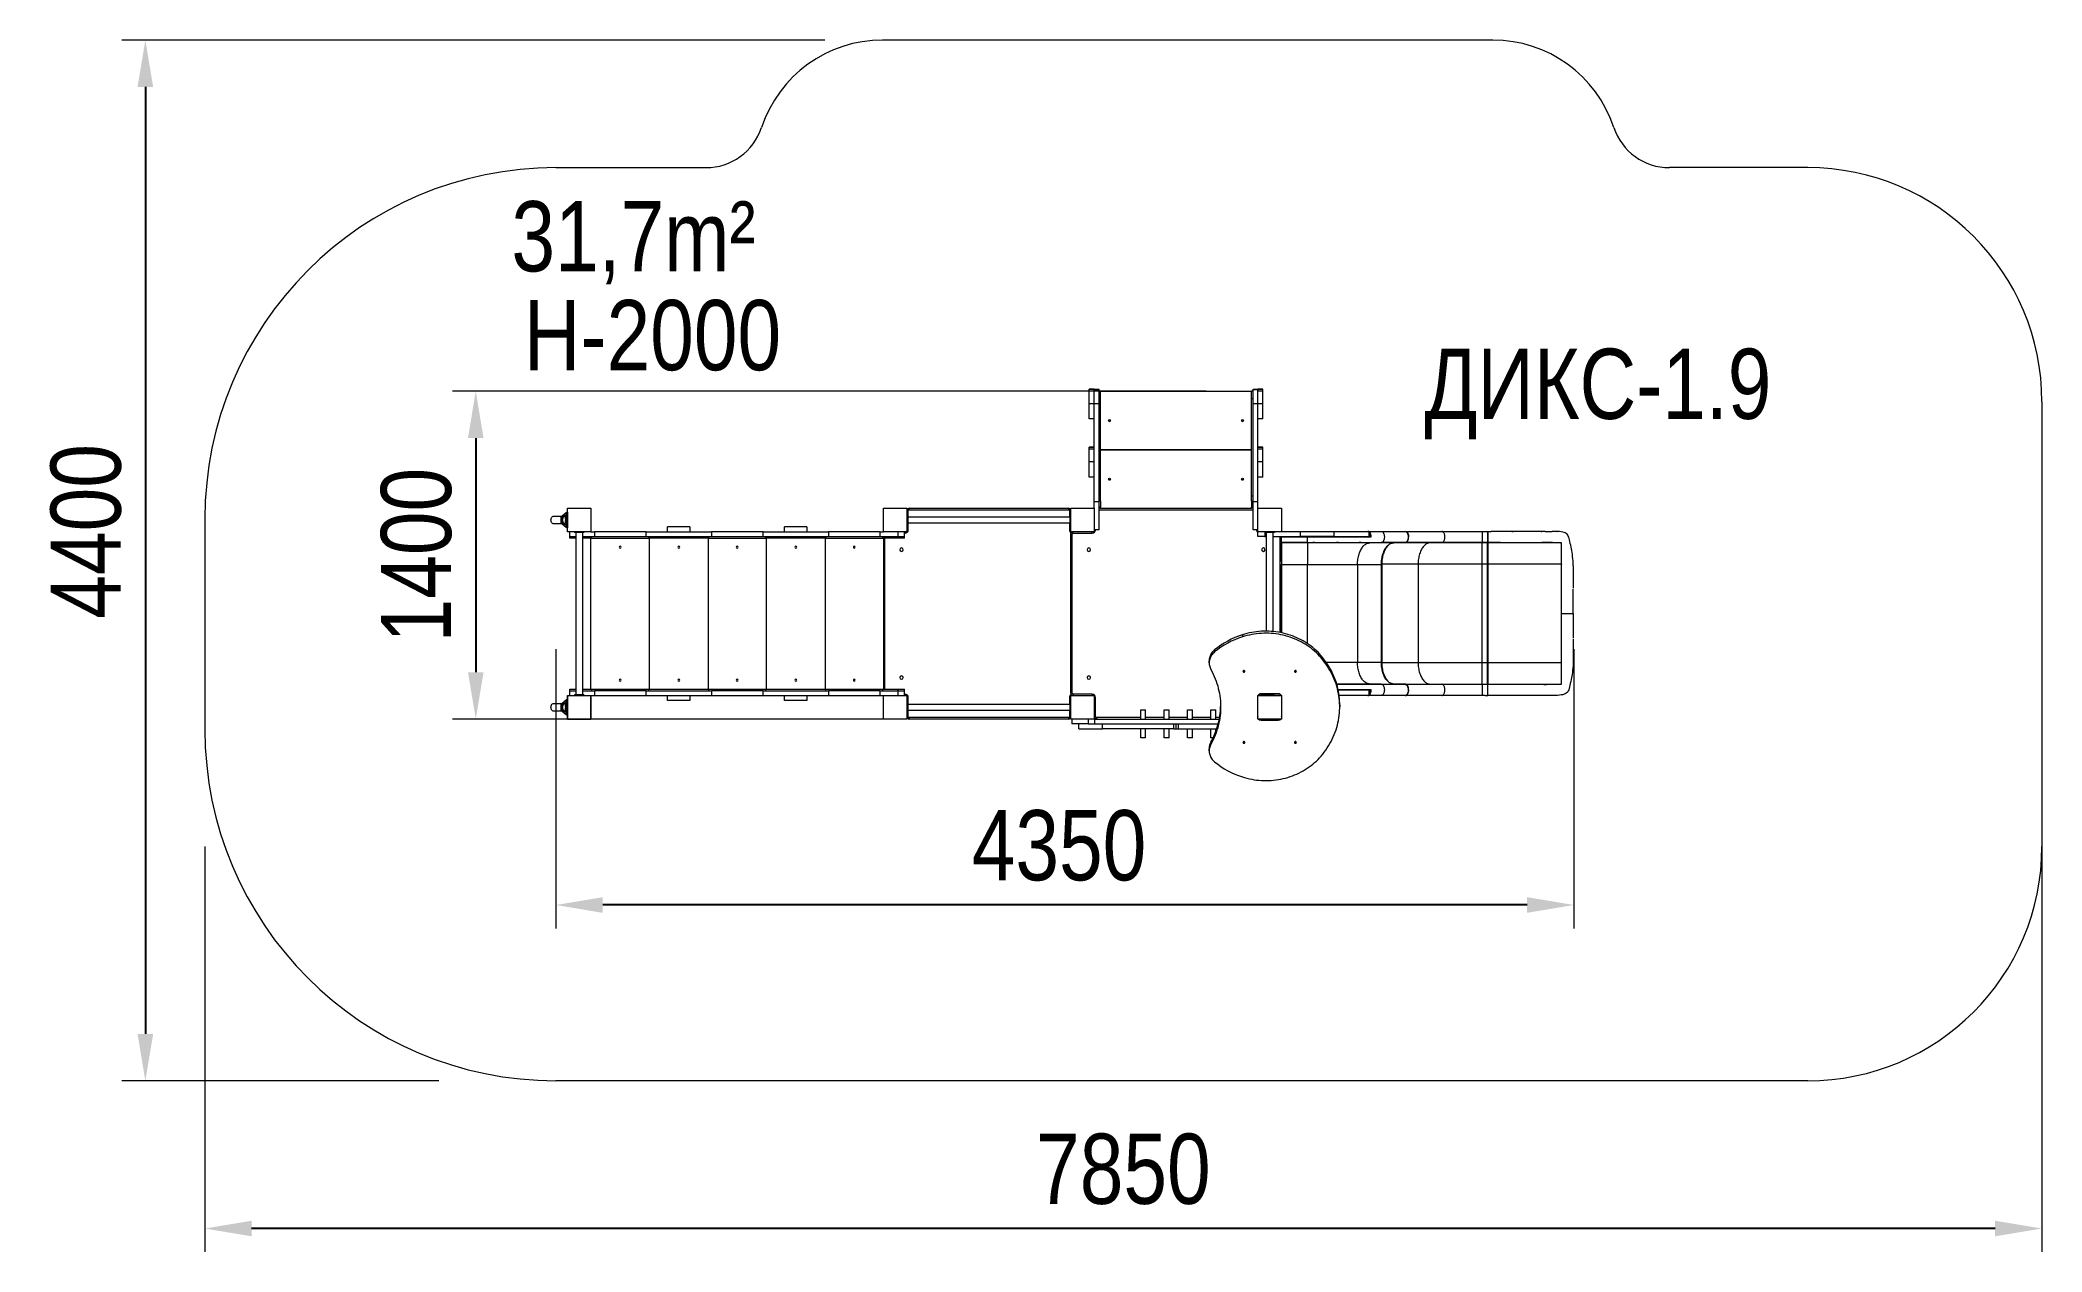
# Model space of a CAD drawing. Header units: millimetres. Extents: x -4375 to 4179, y -2869 to 2308.
import ezdxf

# ---------------------------------------------------------------- set-up
doc = ezdxf.new("R2010")
doc.units = ezdxf.units.MM
for name, color, linetype in [('DIKOM_АРТИКУЛ', 7, 'Continuous'), ('DIKOM_ЗОНА', 80, 'Continuous'), ('DIKOM_ОБЪЕКТ', 7, 'Continuous'), ('DIKOM_РАЗМЕР_ЗОНА', 7, 'Continuous'), ('DIKOM_РАЗМЕР_ОБЪЕКТА', 7, 'Continuous')]:
    doc.layers.add(name, color=color, linetype=linetype)
doc.styles.add('style1', font='arial.ttf', dxfattribs={"width": 0.8})
doc.dimstyles.new('1-50', dxfattribs={"dimtxt": 300, "dimasz": 200, "dimexe": 100, "dimexo": 0, "dimgap": 100, "dimtad": 1, "dimtxsty": 'style1', "dimcen": 200, "dimclrd": 7, "dimclre": 7, "dimclrt": 7, "dimadec": 1, "dimazin": 2, "dimtfac": 1, "dimtmove": 0, "dimatfit": 2, "dimfxl": 0, "dimlwd": 25, "dimlwe": 18, "dimarcsym": 0})

msp = doc.modelspace()

# ---------------------------------------------------------------- texts
at = {"layer": 'DIKOM_АРТИКУЛ', "insert": (1539.641, 989.452), "char_height": 300, "attachment_point": 1, "style": 'style1'}
msp.add_mtext_dynamic_manual_height_columns('ДИКС-1.9', width=1647.54452, gutter_width=20, heights=[0], dxfattribs=at)
at = {"layer": 'DIKOM_РАЗМЕР_ОБЪЕКТА', "insert": (-2361.139, 1619.567), "char_height": 300, "attachment_point": 1, "style": 'style1'}
msp.add_mtext_dynamic_manual_height_columns('31,7m²', width=1188.00862, gutter_width=20, heights=[0], dxfattribs=at)
at = {"layer": 'DIKOM_РАЗМЕР_ОБЪЕКТА', "insert": (-2308.297, 1197.406), "char_height": 300, "width": 300, "attachment_point": 1, "style": 'style1'}
msp.add_mtext('H-2000', dxfattribs=at)

# ---------------------------------------------------------------- blocks, each defined once
blk = doc.blocks.new('*D1')
at = {"layer": 'Defpoints', "color": 0, "transparency": 16777216}
for p in [(-2171.2, -294.2), (2178.8, -294.2), (-2171.2, -1386.7)]:
    blk.add_point(p, dxfattribs=at)
at = {"layer": 'DIKOM_РАЗМЕР_ОБЪЕКТА', "color": 7, "lineweight": 18, "transparency": 16777216}
for p, q in [((-2171.2, -294.2), (-2171.2, -1486.7)), ((2178.8, -294.2), (2178.8, -1486.7))]:
    blk.add_line(p, q, dxfattribs=at)
at = {"layer": 'DIKOM_РАЗМЕР_ОБЪЕКТА', "color": 7, "lineweight": 25, "transparency": 16777216}
blk.add_line((1978.8, -1386.7), (-1971.2, -1386.7), dxfattribs=at)
at = {"layer": 'DIKOM_РАЗМЕР_ОБЪЕКТА', "color": 7, "transparency": 16777216}
for points in [[(-1971.2, -1353.4), (-1971.2, -1420.1), (-2171.2, -1386.7)], [(1978.8, -1353.4), (1978.8, -1420.1), (2178.8, -1386.7)]]:
    blk.add_solid(points, dxfattribs=at)
at = {"layer": 'DIKOM_РАЗМЕР_ОБЪЕКТА', "color": 7, "transparency": 16777216, "insert": (-21.2, -1133.5), "char_height": 300, "attachment_point": 5, "style": 'style1'}
blk.add_mtext('4350', dxfattribs=at)
blk = doc.blocks.new('*D2')
at = {"layer": 'Defpoints', "color": 0, "transparency": 16777216}
for p in [(607.3, 807.7), (-2513.6, -592.3), (-721.2, -592.3)]:
    blk.add_point(p, dxfattribs=at)
at = {"layer": 'DIKOM_РАЗМЕР_ОБЪЕКТА', "color": 7, "lineweight": 18, "transparency": 16777216}
for p, q in [((607.3, 807.7), (-2613.6, 807.7)), ((-721.2, -592.3), (-2613.6, -592.3))]:
    blk.add_line(p, q, dxfattribs=at)
at = {"layer": 'DIKOM_РАЗМЕР_ОБЪЕКТА', "color": 7, "lineweight": 25, "transparency": 16777216}
blk.add_line((-2513.6, 607.7), (-2513.6, -392.3), dxfattribs=at)
at = {"layer": 'DIKOM_РАЗМЕР_ОБЪЕКТА', "color": 7, "transparency": 16777216}
for points in [[(-2546.9, 607.7), (-2480.3, 607.7), (-2513.6, 807.7)], [(-2546.9, -392.3), (-2480.3, -392.3), (-2513.6, -592.3)]]:
    blk.add_solid(points, dxfattribs=at)
at = {"layer": 'DIKOM_РАЗМЕР_ОБЪЕКТА', "color": 7, "transparency": 16777216, "insert": (-2766.8, 107.7), "char_height": 300, "attachment_point": 5, "rotation": 90, "style": 'style1'}
blk.add_mtext('1400', dxfattribs=at)
blk = doc.blocks.new('*D3')
at = {"layer": 'Defpoints', "color": 0, "transparency": 16777216}
for p in [(4178.8, -187.3), (-3671.2, -1137.3), (-3671.2, -2768.6)]:
    blk.add_point(p, dxfattribs=at)
at = {"layer": 'DIKOM_РАЗМЕР_ЗОНА', "color": 7, "lineweight": 18, "transparency": 16777216}
for p, q in [((4178.8, -187.3), (4178.8, -2868.6)), ((-3671.2, -1137.3), (-3671.2, -2868.6))]:
    blk.add_line(p, q, dxfattribs=at)
at = {"layer": 'DIKOM_РАЗМЕР_ЗОНА', "color": 7, "lineweight": 25, "transparency": 16777216}
blk.add_line((3978.8, -2768.6), (-3471.2, -2768.6), dxfattribs=at)
at = {"layer": 'DIKOM_РАЗМЕР_ЗОНА', "color": 7, "transparency": 16777216}
for points in [[(-3471.2, -2735.3), (-3471.2, -2801.9), (-3671.2, -2768.6)], [(3978.8, -2735.3), (3978.8, -2801.9), (4178.8, -2768.6)]]:
    blk.add_solid(points, dxfattribs=at)
at = {"layer": 'DIKOM_РАЗМЕР_ЗОНА', "color": 7, "transparency": 16777216, "insert": (253.8, -2515.4), "char_height": 300, "attachment_point": 5, "style": 'style1'}
blk.add_mtext('7850', dxfattribs=at)
blk = doc.blocks.new('*D0')
at = {"layer": 'Defpoints', "color": 0, "transparency": 16777216}
for p in [(-1021.4, 2307.7), (-3925.4, -2137.3), (-2671.2, -2137.3)]:
    blk.add_point(p, dxfattribs=at)
at = {"layer": 'DIKOM_РАЗМЕР_ЗОНА', "color": 7, "lineweight": 18, "transparency": 16777216}
for p, q in [((-1021.4, 2307.7), (-4025.4, 2307.7)), ((-2671.2, -2137.3), (-4025.4, -2137.3))]:
    blk.add_line(p, q, dxfattribs=at)
at = {"layer": 'DIKOM_РАЗМЕР_ЗОНА', "color": 7, "lineweight": 25, "transparency": 16777216}
blk.add_line((-3925.4, 2107.7), (-3925.4, -1937.3), dxfattribs=at)
at = {"layer": 'DIKOM_РАЗМЕР_ЗОНА', "color": 7, "transparency": 16777216}
for points in [[(-3958.8, 2107.7), (-3892.1, 2107.7), (-3925.4, 2307.7)], [(-3958.8, -1937.3), (-3892.1, -1937.3), (-3925.4, -2137.3)]]:
    blk.add_solid(points, dxfattribs=at)
at = {"layer": 'DIKOM_РАЗМЕР_ЗОНА', "color": 7, "transparency": 16777216, "insert": (-4178.6, 209.1), "char_height": 300, "attachment_point": 5, "rotation": 90, "style": 'style1'}
blk.add_mtext('4400', dxfattribs=at)

# ---------------------------------------------------------------- dimensions: what is measured, and where the dimension line sits
at = {"layer": 'DIKOM_РАЗМЕР_ЗОНА'}
dim = msp.add_linear_dim(base=(-3925.422, -2137.332), p1=(-1021.448, 2307.671), p2=(-2671.182, -2137.332), angle=270, text='4400', dimstyle='1-50', dxfattribs=at)
dim.commit()
dim.dimension.update_dxf_attribs({"geometry": '*D0', "text_midpoint": (-3925.422, 209.063), "dimtype": 160})
dim = msp.add_linear_dim(base=(-3671.182, -2768.598), p1=(4178.818, -187.332), p2=(-3671.182, -1137.332), dimstyle='1-50', dxfattribs=at)
dim.commit()
dim.dimension.update_dxf_attribs({"geometry": '*D3', "text_midpoint": (253.818, -2768.598), "dimtype": 160})
at = {"layer": 'DIKOM_РАЗМЕР_ОБЪЕКТА'}
dim = msp.add_linear_dim(base=(-2513.603, -592.332), p1=(607.28, 807.671), p2=(-721.219, -592.332), angle=90, dimstyle='1-50', dxfattribs=at)
dim.commit()
dim.dimension.update_dxf_attribs({"geometry": '*D2', "text_midpoint": (-2513.603, 107.67), "dimtype": 160})
dim = msp.add_linear_dim(base=(-2171.182, -1386.741), p1=(2178.818, -294.213), p2=(-2171.182, -294.213), dimstyle='1-50', dxfattribs=at)
dim.commit()
dim.dimension.update_dxf_attribs({"geometry": '*D1', "text_midpoint": (-21.182, -1386.741), "dimtype": 160})

# ---------------------------------------------------------------- linework, layer by layer
at = {"layer": 'DIKOM_ЗОНА', "color": 3, "lineweight": 15}
for p, q in [((1832.286, 2307.671), (-775.183, 2307.671)), ((-2171.182, 1762.668), (-1529.854, 1762.668)), ((3178.818, 1762.668), (2586.957, 1762.668)), ((4178.818, 762.668), (4178.818, -1137.332)), ((-3671.182, 262.668), (-3671.182, -637.332)), ((3178.818, -2137.332), (-2171.182, -2137.332))]:
    msp.add_line(p, q, dxfattribs=at)
for centre, radius, start, end in [((-775.183, 1762.668), 545.003, 90, 161.6715198), ((1832.286, 1762.668), 545.003, 18.3284802, 90), ((-1529.854, 2012.668), 250, 270, 341.6715198), ((2586.957, 2012.668), 250, 198.3284802, 270), ((-2171.182, 262.668), 1500, 90, 180), ((3178.818, 762.668), 1000, 0, 90), ((-2171.182, -637.332), 1500, 180, 270), ((3178.818, -1137.332), 1000, 270, 0)]:
    msp.add_arc(centre, radius, start, end, dxfattribs=at)
at = {"layer": 'DIKOM_ОБЪЕКТ', "color": 7, "linetype": 'Continuous', "lineweight": 15}
for p, q in [((107.781, 816.784), (128.781, 816.784)), ((107.781, 816.778), (107.781, 816.784)), ((128.781, 816.778), (107.781, 816.778)), ((107.781, 816.776), (107.781, 816.778)), ((128.781, 816.776), (107.781, 816.776)), ((107.781, 807.933), (107.781, 816.776)), ((128.781, 807.933), (107.781, 807.933)), ((107.781, 754.39), (107.781, 807.933)), ((128.781, 816.778), (128.781, 816.784)), ((128.781, 816.776), (128.781, 816.778)), ((128.781, 816.165), (128.781, 816.776)), ((128.781, 816.165), (149.781, 816.165)), ((128.781, 813.501), (128.781, 816.162)), ((128.781, 807.933), (128.781, 813.501)), ((149.781, 813.421), (128.781, 813.421)), ((128.781, 754.39), (128.781, 807.933)), ((149.781, 813.421), (149.781, 816.165)), ((149.781, 754.136), (149.781, 813.421)), ((155.781, 807.669), (149.781, 807.669)), ((155.781, 807.669), (149.781, 807.669)), ((155.781, 775.392), (149.781, 775.392)), ((155.781, 807.669), (801.781, 807.669)), ((155.781, 806.506), (155.781, 807.669)), ((155.781, 807.669), (155.781, 807.669)), ((155.781, 807.669), (801.781, 807.669)), ((155.781, 807.669), (155.781, 807.669)), ((155.781, 775.392), (155.781, 806.506)), ((155.781, 359.975), (155.781, 775.392)), ((801.781, 807.669), (801.781, 806.506)), ((801.781, 807.669), (801.781, 807.669)), ((807.781, 807.669), (801.781, 807.669)), ((801.781, 807.669), (801.781, 807.669)), ((807.781, 807.669), (801.781, 807.669)), ((801.781, 775.392), (801.781, 806.506)), ((801.781, 359.975), (801.781, 775.392)), ((807.781, 775.392), (801.781, 775.392)), ((807.781, 816.165), (828.781, 816.165)), ((807.781, 813.421), (807.781, 816.165)), ((828.781, 813.421), (807.781, 813.421)), ((807.781, 754.136), (807.781, 813.421)), ((828.781, 816.784), (849.781, 816.784)), ((828.781, 816.778), (828.781, 816.784)), ((849.781, 816.778), (828.781, 816.778)), ((828.781, 816.776), (828.781, 816.778)), ((849.781, 816.776), (828.781, 816.776)), ((828.781, 816.165), (828.781, 816.776)), ((828.781, 813.501), (828.781, 816.162)), ((828.781, 807.933), (828.781, 813.501)), ((849.781, 807.933), (828.781, 807.933)), ((828.781, 754.39), (828.781, 807.933)), ((849.781, 816.778), (849.781, 816.784)), ((849.781, 816.776), (849.781, 816.778)), ((849.781, 807.933), (849.781, 816.776)), ((849.781, 754.39), (849.781, 807.933)), ((128.781, 754.39), (107.781, 754.39)), ((107.781, 689.551), (107.781, 754.39)), ((128.781, 689.551), (107.781, 689.551)), ((128.781, 733.055), (128.781, 754.39)), ((149.781, 754.136), (128.781, 754.136)), ((128.781, 335.231), (128.781, 733.055)), ((149.781, 335.231), (149.781, 754.136)), ((828.781, 754.136), (807.781, 754.136)), ((807.781, 335.231), (807.781, 754.136)), ((849.781, 754.39), (828.781, 754.39)), ((828.781, 733.055), (828.781, 754.39)), ((828.781, 335.231), (828.781, 733.055)), ((849.781, 689.551), (828.781, 689.551)), ((849.781, 689.551), (849.781, 754.39)), ((107.781, 568.492), (128.781, 568.492)), ((107.781, 568.486), (107.781, 568.492)), ((128.781, 568.486), (107.781, 568.486)), ((107.781, 568.485), (107.781, 568.486)), ((128.781, 568.485), (107.781, 568.485)), ((107.781, 559.641), (107.781, 568.485)), ((128.781, 559.641), (107.781, 559.641)), ((107.781, 506.099), (107.781, 559.641)), ((801.781, 557.669), (155.781, 557.669)), ((155.781, 557.666), (801.781, 557.666)), ((155.781, 557.666), (801.781, 557.666)), ((828.781, 568.492), (849.781, 568.492)), ((849.781, 568.486), (828.781, 568.486)), ((849.781, 568.485), (828.781, 568.485)), ((849.781, 559.641), (828.781, 559.641)), ((849.781, 568.486), (849.781, 568.492)), ((849.781, 568.485), (849.781, 568.486)), ((849.781, 559.641), (849.781, 568.485)), ((849.781, 506.099), (849.781, 559.641)), ((128.781, 506.099), (107.781, 506.099)), ((107.781, 441.26), (107.781, 506.099)), ((128.781, 441.26), (107.781, 441.26)), ((849.781, 506.099), (828.781, 506.099)), ((849.781, 441.26), (828.781, 441.26)), ((849.781, 441.26), (849.781, 506.099)), ((155.781, 359.975), (149.781, 359.975)), ((155.781, 338.419), (155.781, 359.975)), ((801.781, 338.419), (801.781, 359.975)), ((807.781, 359.975), (801.781, 359.975)), ((-2181.219, 274.168), (-2148.948, 274.168)), ((-2132.091, 274.668), (-2132.405, 274.652)), ((-2130.988, 274.399), (-2132.091, 274.668)), ((-2127.7, 289.438), (-2127.689, 289.451)), ((-2124.344, 290.668), (-2121.719, 290.668)), ((-2121.719, 290.668), (-2121.719, 257.668)), ((-2121.719, 257.668), (-2121.719, 224.668)), ((-2121.219, 307.668), (-2021.219, 307.668)), ((-2121.219, 207.668), (-2121.219, 307.668)), ((-2021.219, 307.668), (-2021.219, 207.668)), ((-771.219, 307.668), (-671.219, 307.668)), ((-771.219, 207.668), (-771.219, 307.668)), ((-671.219, 307.668), (-671.219, 207.668)), ((-665.219, 297.668), (-671.219, 297.668)), ((-671.219, 277.668), (-667.219, 277.668)), ((-667.219, 277.668), (-667.219, 237.668)), ((-667.219, 271.168), (24.781, 271.168)), ((-665.219, 271.168), (-665.219, 297.668)), ((-661.219, 307.668), (18.781, 307.668)), ((-661.219, 301.668), (-661.219, 307.668)), ((-661.219, 301.668), (18.781, 301.668)), ((18.781, 307.668), (18.781, 301.668)), ((22.781, 297.668), (28.781, 297.668)), ((22.781, 297.668), (22.781, 271.168)), ((24.781, 277.668), (28.781, 277.668)), ((24.781, 277.668), (24.781, 237.668)), ((28.781, 307.668), (128.781, 307.668)), ((28.781, 207.668), (28.781, 307.668)), ((149.781, 335.231), (128.781, 335.231)), ((128.781, 307.668), (128.781, 335.231)), ((128.781, 307.668), (128.781, 207.668)), ((155.781, 338.419), (149.781, 338.419)), ((149.781, 216.222), (149.781, 335.231)), ((155.781, 312.668), (149.781, 312.668)), ((155.781, 307.668), (149.781, 307.668)), ((149.781, 301.668), (807.781, 301.668)), ((155.781, 338.419), (155.781, 312.668)), ((155.781, 307.668), (155.781, 312.668)), ((155.781, 307.668), (801.781, 307.668)), ((801.781, 338.419), (801.781, 312.668)), ((807.781, 338.419), (801.781, 338.419)), ((801.781, 307.668), (801.781, 312.668)), ((807.781, 312.668), (801.781, 312.668)), ((807.781, 307.668), (801.781, 307.668)), ((828.781, 335.231), (807.781, 335.231)), ((807.781, 216.222), (807.781, 335.231)), ((828.781, 307.668), (828.781, 335.231)), ((828.781, 307.668), (928.781, 307.668)), ((828.781, 207.668), (828.781, 307.668)), ((928.781, 307.668), (928.781, 207.668)), ((-2148.942, 241.168), (-2181.219, 241.168)), ((-2132.384, 240.683), (-2132.088, 240.668)), ((-2132.088, 240.668), (-2130.985, 240.937)), ((-2124.339, 224.668), (-2124.341, 224.668)), ((-2121.719, 224.668), (-2124.339, 224.668)), ((-2021.219, 207.668), (-2121.219, 207.668)), ((-2111.219, 186.668), (-2111.219, 207.668)), ((-2111.219, 186.668), (-2084.719, 186.668)), ((-2111.219, 180.668), (-2111.219, 186.668)), ((-2084.719, 180.668), (-2111.219, 180.668)), ((-2091.219, 207.668), (-2091.219, 203.668)), ((-2051.219, 203.668), (-2091.219, 203.668)), ((-2084.719, -488.332), (-2084.719, 203.668)), ((-2057.719, 203.668), (-2057.719, -488.332)), ((-2057.719, 186.668), (-2006.468, 186.668)), ((-2018.89, 180.668), (-2057.719, 180.668)), ((-2051.219, 207.668), (-2051.219, 203.668)), ((-2021.219, 207.668), (-2006.468, 207.668)), ((-2021.219, -465.332), (-2021.219, 180.668)), ((-2018.89, 186.668), (-2018.89, 180.668)), ((-2018.89, 180.668), (-1773.547, 180.668)), ((-2006.468, 207.668), (-2006.468, 186.668)), ((-1785.969, 207.668), (-2006.468, 207.668)), ((-2006.468, 186.668), (-1785.969, 186.668)), ((-1785.969, 186.668), (-1785.969, 207.668)), ((-1785.969, 207.668), (-1506.468, 207.668)), ((-1785.969, 186.668), (-1506.468, 186.668)), ((-1773.547, 180.668), (-1773.547, 186.668)), ((-1518.89, 180.668), (-1773.547, 180.668)), ((-1771.219, -465.332), (-1771.219, 180.668)), ((-1694.219, 207.668), (-1694.219, 228.668)), ((-1598.219, 228.668), (-1694.219, 228.668)), ((-1598.219, 228.668), (-1598.219, 207.668)), ((-1521.219, 180.668), (-1521.219, -465.332)), ((-1518.89, 186.668), (-1518.89, 180.668)), ((-1518.89, 180.668), (-1273.547, 180.668)), ((-1506.468, 207.668), (-1506.468, 186.668)), ((-1285.969, 207.668), (-1506.468, 207.668)), ((-1506.468, 186.668), (-1285.969, 186.668)), ((-1285.969, 207.668), (-1006.468, 207.668)), ((-1285.969, 186.668), (-1285.969, 207.668)), ((-1285.969, 186.668), (-1006.468, 186.668)), ((-1273.547, 180.668), (-1273.547, 186.668)), ((-1018.89, 180.668), (-1273.547, 180.668)), ((-1271.219, -465.332), (-1271.219, 180.668)), ((-1194.219, 207.668), (-1194.219, 228.668)), ((-1098.219, 228.668), (-1194.219, 228.668)), ((-1098.219, 228.668), (-1098.219, 207.668)), ((-1021.219, 180.668), (-1021.219, -465.332)), ((-1018.89, 186.668), (-1018.89, 180.668)), ((-1018.89, 180.668), (-773.547, 180.668)), ((-1006.468, 207.668), (-1006.468, 186.668)), ((-785.969, 207.668), (-1006.468, 207.668)), ((-1006.468, 186.668), (-785.969, 186.668)), ((-785.969, 186.668), (-785.969, 207.668)), ((-785.969, 207.668), (-771.219, 207.668)), ((-785.969, 186.668), (-708.094, 186.668)), ((-773.547, 180.668), (-773.547, 186.668)), ((-708.858, 180.668), (-773.547, 180.668)), ((-671.219, 207.668), (-771.219, 207.668)), ((-771.219, 180.668), (-771.219, -465.332)), ((-765.219, -465.332), (-765.219, 180.668)), ((-708.858, 180.668), (-708.858, 186.668)), ((-681.219, 180.668), (-708.858, 180.668)), ((-708.094, 186.668), (-708.094, 207.668)), ((-708.094, 186.668), (-681.219, 186.668)), ((-681.219, 186.668), (-681.219, 207.668)), ((-681.219, 201.668), (-679.219, 201.668)), ((-681.219, 180.668), (-681.219, 186.668)), ((-679.219, 201.668), (-679.219, 207.668)), ((-671.219, 237.668), (-667.219, 237.668)), ((-665.219, 215.668), (-671.219, 215.668)), ((24.781, 244.168), (-667.219, 244.168)), ((-665.219, 215.668), (-665.219, 244.168)), ((22.781, 244.168), (22.781, 215.668)), ((22.781, 215.668), (28.781, 215.668)), ((24.781, 237.668), (28.781, 237.668)), ((128.781, 207.668), (28.781, 207.668)), ((28.781, 197.668), (28.781, 207.668)), ((28.781, -482.332), (28.781, 197.668)), ((34.781, 197.668), (28.781, 197.668)), ((34.781, -482.332), (34.781, 197.668)), ((38.781, 201.668), (38.781, 207.668)), ((38.781, 201.668), (120.781, 201.668)), ((120.781, 201.668), (120.781, 207.668)), ((149.781, 216.222), (128.781, 216.222)), ((149.781, 215.289), (128.781, 215.289)), ((149.781, 215.289), (149.781, 216.222)), ((828.781, 216.222), (807.781, 216.222)), ((807.781, 215.289), (807.781, 216.222)), ((828.781, 215.289), (807.781, 215.289)), ((828.781, 186.668), (828.781, 207.668)), ((928.781, 207.668), (828.781, 207.668)), ((858.781, 186.668), (828.781, 186.668)), ((858.781, 207.668), (858.781, 186.668)), ((858.781, 207.668), (858.781, 203.668)), ((898.781, 203.668), (858.781, 203.668)), ((858.781, 186.668), (865.281, 186.668)), ((865.281, -217.229), (865.281, 203.668)), ((892.281, 203.668), (892.281, -218.596)), ((892.281, 186.668), (1009.931, 186.668)), ((898.781, 207.668), (898.781, 203.668)), ((922.781, 186.668), (922.781, -222.839)), ((1009.931, 207.668), (928.781, 207.668)), ((928.781, 186.668), (928.781, 185.843)), ((928.781, 162.168), (928.781, 185.668)), ((929.781, 185.69), (929.781, 186.668)), ((929.781, 161.168), (929.781, 185.69)), ((929.781, 185.69), (1039.736, 185.69)), ((1009.931, 186.668), (1009.931, 207.668)), ((1152.682, 207.668), (1009.931, 207.668)), ((1152.682, 186.668), (1009.931, 186.668)), ((1039.736, 185.69), (1039.736, 186.668)), ((1039.736, 185.69), (1312.225, 185.69)), ((1039.736, 161.168), (1039.736, 185.69)), ((1152.682, 207.668), (1152.682, 186.668)), ((1304.542, 207.668), (1152.682, 207.668)), ((1152.682, 186.668), (1304.542, 186.668)), ((1300.331, 209.168), (1300.378, 209.168)), ((1300.378, 209.168), (1300.943, 209.168)), ((1300.943, 209.168), (1355.203, 209.168)), ((1304.542, 186.668), (1304.542, 207.668)), ((1306.441, 207.668), (1304.542, 207.668)), ((1306.441, 186.668), (1304.542, 186.668)), ((1306.441, 207.668), (1306.441, 186.668)), ((1309.663, 186.668), (1306.917, 186.668)), ((1355.203, 209.168), (1449.406, 209.168)), ((1392.542, 209.168), (1432.119, 209.168)), ((1449.406, 209.168), (1457.249, 209.168)), ((1458.756, 209.168), (1459.775, 209.052)), ((1458.756, 209.168), (1614.055, 209.168)), ((1614.055, 209.168), (1786.128, 209.168)), ((1786.128, 209.168), (1786.128, 161.168)), ((1786.128, 209.168), (1800.128, 209.168)), ((1800.128, 209.168), (1809.703, 209.168)), ((1802.128, 209.18), (1801.982, 209.155)), ((1802.128, 209.18), (1811.561, 209.187)), ((1809.979, 208.019), (1810.855, 208.895)), ((1810.861, 208.712), (1810.855, 208.895)), ((1811.56, 209.177), (1825.333, 209.182)), ((1811.561, 209.187), (1811.567, 208.999)), ((1826.128, 209.196), (1825.333, 209.195)), ((2038.656, 209.127), (2040.862, 209.152)), ((2040.862, 209.152), (2042.014, 209.165)), ((2105.295, 208.851), (2106.008, 208.81)), ((928.781, 161.167), (928.781, 162.168)), ((928.781, 161.342), (928.781, -224.021)), ((928.781, 81.032), (928.781, 161.167)), ((1039.736, 161.168), (929.781, 161.168)), ((929.781, 161.168), (929.781, 160.167)), ((1039.736, 160.167), (929.781, 160.167)), ((929.781, 160.167), (929.781, 67.668)), ((1039.736, 161.168), (1355.203, 161.168)), ((1039.736, 160.167), (1039.736, 161.168)), ((1307.023, 160.167), (1039.736, 160.167)), ((1039.736, 160.167), (1039.736, 67.668)), ((1355.203, 161.168), (1307.023, 160.167)), ((1409.068, 160.167), (1307.023, 160.167)), ((1457.249, 161.168), (1355.203, 161.168)), ((1409.068, 160.167), (1457.249, 161.168)), ((1565.561, 160.665), (1433.034, 160.665)), ((1458.756, 161.168), (1455.746, 161.137)), ((1458.445, 161.318), (1457.249, 161.168)), ((1614.055, 161.168), (1458.756, 161.168)), ((1614.055, 161.168), (1565.561, 160.665)), ((1786.128, 160.665), (1565.561, 160.665)), ((1786.128, 161.168), (1614.055, 161.168)), ((1786.128, 160.665), (1786.128, 161.168)), ((1809.703, 161.168), (1786.128, 161.168)), ((1809.703, 160.665), (1786.128, 160.665)), ((1786.128, 68.667), (1786.128, 160.665)), ((1809.703, 161.276), (1809.703, 161.168)), ((1809.703, 160.665), (1809.703, 161.168)), ((1809.703, 68.667), (1809.703, 160.665)), ((1810.835, 160.958), (1809.855, 161.939)), ((1810.835, 161.461), (1809.919, 162.378)), ((1810.203, 161.668), (1810.203, 161.165)), ((1810.203, 161.165), (1810.203, 68.667)), ((1810.835, 160.958), (1810.835, 161.461)), ((1810.835, 68.667), (1810.835, 160.958)), ((1811.542, 161.456), (1811.542, 161.344)), ((1811.543, 161.168), (1811.543, 160.665)), ((2126.046, 160.665), (1811.543, 160.665)), ((1811.543, 160.665), (1811.543, 68.667)), ((1865.238, 161.168), (2022.408, 161.168)), ((2022.408, 161.168), (2036.702, 161.168)), ((2036.702, 161.168), (2042.046, 161.168)), ((2125.523, 160.724), (2125.984, 160.688)), ((2125.984, 160.688), (2126.043, 160.668)), ((2126.043, 160.668), (2126.046, 160.665)), ((2126.046, 159.322), (2126.046, 159.341)), ((2126.046, 140.227), (2126.046, 145.001)), ((2126.046, 119.602), (2126.046, 140.227)), ((2126.046, 113.197), (2126.046, 119.602)), ((2126.046, 89.411), (2126.046, 113.197)), ((2126.046, 75.83), (2126.046, 89.411)), ((928.781, 67.668), (929.781, 67.668)), ((929.781, 67.668), (1039.736, 67.668)), ((929.781, -224.229), (929.781, 67.668)), ((1039.736, 67.668), (1254.254, 67.668)), ((1039.736, -270.016), (1039.736, 67.668)), ((1254.254, 67.668), (1356.299, 67.668)), ((1254.254, 67.668), (1254.254, -350.332)), ((1356.299, 67.668), (1356.299, -350.332)), ((1356.299, 67.668), (1356.513, 67.668)), ((1356.513, 67.668), (1356.513, -350.332)), ((1356.521, 68.667), (1357.059, 68.667)), ((1357.059, 68.667), (1357.806, 68.667)), ((1357.059, -351.33), (1357.059, 68.667)), ((1513.106, 68.667), (1357.806, 68.667)), ((1357.806, 68.667), (1357.806, -351.33)), ((1513.106, 68.667), (1513.106, -351.33)), ((1786.128, 68.667), (1513.106, 68.667)), ((1809.703, 68.667), (1786.128, 68.667)), ((1786.128, -351.33), (1786.128, 68.667)), ((1809.703, -351.33), (1809.703, 68.667)), ((1809.703, 68.667), (1810.203, 68.667)), ((1810.203, 68.667), (1810.203, -351.33)), ((1810.835, 68.667), (1810.203, 68.667)), ((1811.543, 68.667), (1810.835, 68.667)), ((1810.835, -351.33), (1810.835, 68.667)), ((2126.046, 68.667), (1811.543, 68.667)), ((1811.543, 68.667), (1811.543, -351.33)), ((2126.046, 68.667), (2126.046, 75.83)), ((2126.046, 68.667), (2126.046, 68.178)), ((2126.046, 68.178), (2126.046, 67.568)), ((2126.046, -141.332), (2126.046, 3.378)), ((2126.046, -286.042), (2126.046, -141.332)), ((2176.045, -140.769), (2176.021, -119.496)), ((2176.045, -141.895), (2176.042, -142.915)), ((2176.046, -141.332), (2176.045, -140.769)), ((762.005, -232.782), (762.005, -241.662)), ((643.229, -297.17), (643.229, -306.05)), ((1098.673, -321.934), (1098.673, -330.814)), ((620.332, -352.974), (620.332, -344.094)), ((1254.254, -350.332), (1120.637, -350.332)), ((1356.299, -350.332), (1254.254, -350.332)), ((1356.513, -350.332), (1356.299, -350.332)), ((1357.059, -351.33), (1356.529, -351.33)), ((1357.806, -351.33), (1357.059, -351.33)), ((1357.806, -351.33), (1513.106, -351.33)), ((1513.106, -351.33), (1786.128, -351.33)), ((1786.128, -443.328), (1786.128, -351.33)), ((1786.128, -351.33), (1809.703, -351.33)), ((1809.703, -443.328), (1809.703, -351.33)), ((1809.703, -351.33), (1810.203, -351.33)), ((1810.203, -351.33), (1810.203, -443.828)), ((1810.203, -351.33), (1810.835, -351.33)), ((1811.543, -351.33), (1810.835, -351.33)), ((1810.835, -443.621), (1810.835, -351.33)), ((1811.543, -351.33), (2126.046, -351.33)), ((1811.543, -351.33), (1811.543, -443.328)), ((2126.046, -350.841), (2126.046, -350.231)), ((2126.046, -351.33), (2126.046, -350.841)), ((2126.046, -358.493), (2126.046, -351.33)), ((2126.046, -372.074), (2126.046, -358.493)), ((2126.046, -395.86), (2126.046, -372.074)), ((2126.046, -402.265), (2126.046, -395.86)), ((2126.046, -422.89), (2126.046, -402.265)), ((2126.046, -427.665), (2126.046, -422.89)), ((2175.941, -352.686), (2175.84, -355.015)), ((2176.042, -350.357), (2175.941, -352.686)), ((-2127.7, -510.562), (-2127.689, -510.549)), ((-2124.344, -509.332), (-2121.719, -509.332)), ((-2121.719, -509.332), (-2121.719, -542.332)), ((-2121.219, -492.332), (-2121.219, -592.332)), ((-2121.219, -492.332), (-2021.219, -492.332)), ((-2121.219, -592.332), (-2121.219, -492.332)), ((-2111.219, -471.332), (-2111.219, -465.332)), ((-2111.219, -465.332), (-2084.719, -465.332)), ((-2111.219, -492.332), (-2111.219, -471.332)), ((-2111.219, -471.332), (-2084.719, -471.332)), ((-2091.219, -488.332), (-2091.219, -492.332)), ((-2051.219, -488.332), (-2091.219, -488.332)), ((-2057.719, -465.332), (-2018.89, -465.332)), ((-2057.719, -471.332), (-2006.468, -471.332)), ((-2051.219, -488.332), (-2051.219, -492.332)), ((-2021.219, -592.332), (-2021.219, -492.332)), ((-2021.219, -492.332), (-2006.468, -492.332)), ((-2021.219, -492.332), (-2021.219, -592.332)), ((-2018.89, -465.332), (-1773.547, -465.332)), ((-2018.89, -465.332), (-2018.89, -471.332)), ((-2006.468, -471.332), (-2006.468, -492.332)), ((-1785.969, -471.332), (-2006.468, -471.332)), ((-2006.468, -492.332), (-1785.969, -492.332)), ((-1785.969, -492.332), (-1785.969, -471.332)), ((-1785.969, -471.332), (-1506.468, -471.332)), ((-1785.969, -492.332), (-1506.468, -492.332)), ((-1773.547, -465.332), (-1518.89, -465.332)), ((-1773.547, -471.332), (-1773.547, -465.332)), ((-1694.219, -513.332), (-1694.219, -492.332)), ((-1598.219, -492.332), (-1598.219, -513.332)), ((-1518.89, -465.332), (-1273.547, -465.332)), ((-1518.89, -465.332), (-1518.89, -471.332)), ((-1506.468, -471.332), (-1506.468, -492.332)), ((-1285.969, -471.332), (-1506.468, -471.332)), ((-1506.468, -492.332), (-1285.969, -492.332)), ((-1285.969, -471.332), (-1006.468, -471.332)), ((-1285.969, -492.332), (-1285.969, -471.332)), ((-1285.969, -492.332), (-1006.468, -492.332)), ((-1273.547, -465.332), (-1018.89, -465.332)), ((-1273.547, -471.332), (-1273.547, -465.332)), ((-1194.219, -513.332), (-1194.219, -492.332)), ((-1098.219, -492.332), (-1098.219, -513.332)), ((-1018.89, -465.332), (-773.547, -465.332)), ((-1018.89, -465.332), (-1018.89, -471.332)), ((-1006.468, -471.332), (-1006.468, -492.332)), ((-785.969, -471.332), (-1006.468, -471.332)), ((-1006.468, -492.332), (-785.969, -492.332)), ((-785.969, -492.332), (-785.969, -471.332)), ((-785.969, -471.332), (-708.094, -471.332)), ((-785.969, -492.332), (-771.219, -492.332)), ((-773.547, -465.332), (-708.858, -465.332)), ((-773.547, -471.332), (-773.547, -465.332)), ((-771.219, -492.332), (-671.219, -492.332)), ((-771.219, -592.332), (-771.219, -492.332)), ((-708.858, -465.332), (-681.219, -465.332)), ((-708.858, -471.332), (-708.858, -465.332)), ((-708.094, -492.332), (-708.094, -471.332)), ((-708.094, -471.332), (-681.219, -471.332)), ((-681.219, -471.332), (-681.219, -465.332)), ((-681.219, -492.332), (-681.219, -471.332)), ((-679.219, -486.332), (-681.219, -486.332)), ((-679.219, -486.332), (-679.219, -492.332)), ((-671.219, -492.332), (-671.219, -592.332)), ((-665.219, -500.332), (-671.219, -500.332)), ((-665.219, -528.832), (-665.219, -500.332)), ((22.781, -500.332), (28.781, -500.332)), ((22.781, -500.332), (22.781, -528.832)), ((34.781, -482.332), (28.781, -482.332)), ((28.781, -482.332), (28.781, -492.332)), ((28.781, -492.332), (128.781, -492.332)), ((28.781, -592.332), (28.781, -492.332)), ((120.781, -486.332), (38.781, -486.332)), ((38.781, -486.332), (38.781, -492.332)), ((120.781, -486.332), (120.781, -492.332)), ((128.781, -492.332), (128.781, -592.332)), ((134.781, -500.332), (128.781, -500.332)), ((134.781, -582.332), (134.781, -500.332)), ((826.781, -498.113), (826.781, -583.226)), ((828.781, -491.331), (828.781, -492.332)), ((828.781, -492.332), (928.781, -492.332)), ((828.781, -592.332), (828.781, -492.332)), ((858.781, -490.332), (829.482, -490.332)), ((836.781, -490.332), (836.781, -492.332)), ((915.781, -484.52), (841.781, -484.52)), ((858.781, -484.52), (858.781, -490.332)), ((898.781, -488.332), (858.781, -488.332)), ((858.781, -488.332), (858.781, -492.332)), ((858.781, -490.332), (858.781, -490.332)), ((865.281, -488.332), (865.281, -484.52)), ((892.281, -484.52), (892.281, -488.332)), ((898.781, -488.332), (898.781, -492.332)), ((898.781, -490.332), (928.081, -490.332)), ((918.781, -490.332), (918.781, -492.332)), ((928.781, -491.331), (928.781, -492.332)), ((928.781, -492.332), (928.781, -592.332)), ((930.781, -583.226), (930.781, -498.113)), ((1165.254, -442.83), (1307.023, -442.83)), ((1355.203, -443.832), (1165.55, -443.832)), ((1312.225, -468.353), (1171.709, -468.353)), ((1304.542, -469.332), (1171.911, -469.332)), ((1175.482, -490.332), (1304.542, -490.332)), ((1300.378, -491.832), (1300.331, -491.832)), ((1300.943, -491.832), (1300.378, -491.832)), ((1355.203, -491.832), (1300.943, -491.832)), ((1304.542, -490.332), (1304.542, -469.332)), ((1306.441, -469.332), (1304.542, -469.332)), ((1306.441, -490.332), (1304.542, -490.332)), ((1306.441, -469.332), (1306.441, -490.332)), ((1309.663, -469.332), (1306.919, -469.332)), ((1307.023, -442.83), (1355.203, -443.832)), ((1307.023, -442.83), (1409.068, -442.83)), ((1355.203, -443.832), (1457.249, -443.832)), ((1449.406, -491.832), (1355.203, -491.832)), ((1432.119, -491.832), (1392.542, -491.832)), ((1398.008, -440.683), (1398.193, -440.761)), ((1457.249, -443.832), (1409.068, -442.83)), ((1433.034, -443.328), (1565.561, -443.328)), ((1457.249, -491.832), (1449.406, -491.832)), ((1455.746, -443.8), (1458.756, -443.832)), ((1457.25, -491.832), (1458.756, -491.832)), ((1458.756, -443.832), (1614.055, -443.832)), ((1614.055, -491.832), (1458.756, -491.832)), ((1471.774, -467.832), (1472.522, -467.832)), ((1565.561, -443.328), (1614.055, -443.832)), ((1565.561, -443.328), (1786.128, -443.328)), ((1614.055, -443.832), (1786.128, -443.832)), ((1786.128, -491.832), (1614.055, -491.832)), ((1786.128, -443.832), (1786.128, -443.328)), ((1786.128, -443.328), (1809.703, -443.328)), ((1786.128, -443.832), (1786.128, -491.832)), ((1786.128, -443.832), (1809.703, -443.832)), ((1800.128, -491.832), (1786.128, -491.832)), ((1800.128, -491.832), (1809.703, -491.832)), ((1802.027, -491.832), (1802.128, -491.843)), ((1802.128, -491.843), (1811.561, -491.851)), ((1809.703, -443.832), (1809.703, -443.328)), ((1809.703, -443.924), (1809.871, -444.41)), ((1809.845, -491.04), (1809.704, -491.716)), ((1810.015, -445.139), (1810.015, -444.722)), ((1810.855, -491.558), (1810.016, -490.719)), ((1810.835, -444.125), (1810.173, -444.787)), ((1810.203, -444.254), (1810.835, -443.621)), ((1810.203, -443.828), (1810.203, -444.332)), ((1810.835, -444.125), (1810.835, -443.621)), ((1811.542, -444.12), (1811.542, -444.007)), ((1811.543, -443.328), (2126.046, -443.328)), ((1811.543, -443.328), (1811.543, -443.832)), ((1811.543, -443.832), (2022.408, -443.832)), ((1825.333, -491.846), (1811.56, -491.84)), ((1811.561, -491.851), (1811.567, -491.665)), ((1826.128, -491.859), (1825.333, -491.858)), ((2022.408, -443.832), (2036.702, -443.832)), ((2036.702, -443.832), (2042.046, -443.832)), ((2040.775, -491.814), (2038.719, -491.79)), ((2042.014, -491.828), (2040.775, -491.814)), ((2106.26, -491.449), (2105.295, -491.514)), ((2106.855, -491.409), (2106.26, -491.449)), ((2125.523, -443.387), (2125.984, -443.351)), ((2125.984, -443.351), (2126.043, -443.332)), ((2126.043, -443.332), (2126.046, -443.328)), ((2126.046, -442.004), (2126.046, -441.985)), ((-2181.219, -525.832), (-2148.948, -525.832)), ((-2148.942, -558.832), (-2181.219, -558.832)), ((-2132.091, -525.332), (-2132.405, -525.348)), ((-2132.384, -559.317), (-2132.088, -559.332)), ((-2130.988, -525.601), (-2132.091, -525.332)), ((-2132.088, -559.332), (-2130.985, -559.063)), ((-2124.339, -575.332), (-2124.341, -575.332)), ((-2121.719, -575.332), (-2124.339, -575.332)), ((-2121.719, -542.332), (-2121.719, -575.332)), ((-2121.219, -592.332), (-2021.219, -592.332)), ((-2021.219, -592.332), (-2121.219, -592.332)), ((-1598.219, -513.332), (-1694.219, -513.332)), ((-1098.219, -513.332), (-1194.219, -513.332)), ((-671.219, -592.332), (-771.219, -592.332)), ((-671.219, -522.332), (-667.219, -522.332)), ((-671.219, -562.332), (-667.219, -562.332)), ((-665.219, -582.332), (-671.219, -582.332)), ((-667.219, -522.332), (-667.219, -562.332)), ((-667.219, -528.832), (24.781, -528.832)), ((24.781, -555.832), (-667.219, -555.832)), ((-665.219, -582.332), (-665.219, -555.832)), ((18.781, -586.332), (-661.219, -586.332)), ((-661.219, -586.332), (-661.219, -592.332)), ((18.781, -592.332), (-661.219, -592.332)), ((18.781, -586.332), (18.781, -592.332)), ((22.781, -555.832), (22.781, -582.332)), ((22.781, -582.332), (28.781, -582.332)), ((24.781, -522.332), (28.781, -522.332)), ((24.781, -522.332), (24.781, -562.332)), ((24.781, -562.332), (28.781, -562.332)), ((128.781, -592.332), (28.781, -592.332)), ((33.781, -592.332), (33.781, -613.332)), ((103.05, -592.332), (103.05, -613.332)), ((134.781, -582.332), (128.781, -582.332)), ((128.781, -592.332), (130.016, -592.332)), ((130.016, -592.332), (130.016, -613.332)), ((130.016, -592.332), (663.558, -592.332)), ((138.781, -586.332), (138.781, -592.332)), ((327.781, -586.332), (138.781, -586.332)), ((327.781, -553.332), (348.781, -553.332)), ((327.781, -592.332), (327.781, -553.332)), ((348.781, -592.332), (348.781, -553.332)), ((427.781, -586.332), (348.781, -586.332)), ((427.781, -553.332), (448.781, -553.332)), ((427.781, -592.332), (427.781, -553.332)), ((448.781, -592.332), (448.781, -553.332)), ((527.781, -586.332), (448.781, -586.332)), ((527.781, -553.332), (548.781, -553.332)), ((527.781, -592.332), (527.781, -553.332)), ((548.781, -592.332), (548.781, -553.332)), ((627.781, -586.332), (548.781, -586.332)), ((627.781, -553.332), (648.781, -553.332)), ((627.781, -592.332), (627.781, -553.332)), ((648.781, -592.332), (648.781, -553.332)), ((664.643, -586.332), (648.781, -586.332)), ((928.781, -592.332), (828.781, -592.332)), ((841.781, -592.332), (841.781, -596.819)), ((841.781, -596.819), (915.781, -596.819)), ((915.781, -592.332), (915.781, -596.819)), ((1178.271, -531.79), (1178.271, -540.67)), ((103.05, -613.332), (33.781, -613.332)), ((63.781, -634.332), (63.781, -613.332)), ((63.781, -634.332), (163.781, -634.332)), ((103.05, -613.332), (130.016, -613.332)), ((130.016, -613.332), (658.834, -613.332)), ((163.781, -634.332), (163.781, -613.332)), ((468.781, -634.332), (163.781, -634.332)), ((327.781, -672.422), (327.781, -634.332)), ((327.781, -673.332), (327.781, -672.422)), ((348.781, -673.332), (327.781, -673.332)), ((348.781, -672.422), (348.781, -634.332)), ((348.781, -673.332), (348.781, -672.422)), ((427.781, -672.422), (427.781, -634.332)), ((427.781, -673.332), (427.781, -672.422)), ((448.781, -673.332), (427.781, -673.332)), ((448.781, -672.422), (448.781, -634.332)), ((448.781, -673.332), (448.781, -672.422)), ((468.781, -634.332), (468.781, -613.332)), ((468.781, -634.332), (478.781, -634.332)), ((478.781, -634.332), (478.781, -613.332)), ((478.781, -634.332), (478.781, -613.332)), ((478.781, -634.332), (488.781, -634.332)), ((488.781, -634.332), (488.781, -613.332)), ((488.781, -634.332), (652.626, -634.332)), ((527.781, -672.422), (527.781, -634.332)), ((527.781, -673.332), (527.781, -672.422)), ((548.781, -673.332), (527.781, -673.332)), ((548.781, -672.422), (548.781, -634.332)), ((548.781, -673.332), (548.781, -672.422)), ((627.781, -672.422), (627.781, -634.332)), ((627.781, -673.332), (627.781, -672.422)), ((636.882, -673.332), (627.781, -673.332)), ((648.781, -645.267), (648.781, -634.332)), ((620.332, -728.365), (620.332, -719.486)), ((627.738, -691.088), (627.738, -699.968))]:
    msp.add_line(p, q, dxfattribs=at)
at = {"layer": 'DIKOM_ОБЪЕКТ', "color": 7, "linetype": 'Continuous', "lineweight": 15, "flags": 128}
for points in [[(-2181.219, 241.168), (-2183.218, 241.443), (-2185.26, 242.322), (-2187.192, 243.813), (-2188.864, 245.805), (-2190.174, 248.087), (-2191.096, 250.405), (-2191.671, 252.528), (-2192.038, 254.686), (-2192.217, 257.417), (-2192.038, 260.647), (-2191.334, 264.153), (-2190.016, 267.574), (-2188.133, 270.501), (-2185.874, 272.618), (-2183.493, 273.812), (-2181.219, 274.168)], [(-2148.963, 274.168), (-2149.183, 273.97), (-2149.345, 273.363), (-2149.445, 272.329), (-2149.498, 270.859), (-2149.522, 268.96), (-2149.534, 266.695), (-2149.541, 264.122), (-2149.545, 261.355)], [(-2149.545, 261.355), (-2149.498, 257.669), (-2149.544, 253.984)], [(-2148.996, 274.168), (-2146.498, 274.571), (-2144.153, 275.87)], [(-2144.685, 253.22), (-2144.996, 257.67), (-2144.686, 262.121)], [(-2144.686, 262.121), (-2143.907, 265.354), (-2142.795, 268.271), (-2141.434, 270.84), (-2139.945, 273), (-2138.395, 274.766), (-2136.884, 276.093), (-2135.457, 276.963), (-2134.167, 277.332)], [(-2144.686, 262.121), (-2144.656, 265.664), (-2144.603, 268.912), (-2144.523, 271.663), (-2144.416, 273.771), (-2144.3, 275.135), (-2144.205, 275.772), (-2144.184, 275.781)], [(-2144.215, 275.819), (-2135.51, 282.998), (-2127.691, 289.453)], [(-2132.405, 274.652), (-2133.384, 274.427), (-2134.431, 273.954), (-2135.592, 273.211), (-2136.462, 272.522), (-2137.348, 271.71), (-2138.229, 270.784), (-2139.087, 269.749), (-2140.224, 268.119), (-2141.197, 266.375), (-2142.021, 264.453), (-2142.538, 262.824), (-2142.909, 261.173), (-2143.221, 257.669), (-2143.142, 255.91), (-2142.907, 254.16), (-2142.536, 252.508), (-2142.017, 250.878), (-2141.187, 248.947), (-2140.208, 247.198), (-2139.069, 245.568), (-2138.391, 244.741), (-2137.728, 244.014), (-2136.866, 243.173), (-2136.245, 242.635), (-2135.56, 242.106), (-2133.895, 241.116), (-2132.384, 240.683)], [(-2134.167, 277.332), (-2132.854, 277.079), (-2131.776, 276.059), (-2130.917, 274.276), (-2130.264, 271.803), (-2129.786, 268.718), (-2129.464, 265.153), (-2129.283, 261.283), (-2129.232, 257.237)], [(-2129.232, 257.237), (-2129.305, 253.326), (-2129.503, 249.596), (-2129.837, 246.184), (-2130.319, 243.257), (-2130.974, 240.898), (-2131.818, 239.215), (-2132.872, 238.247), (-2134.146, 238.003)], [(-2131.457, 241.139), (-2131.463, 241.2), (-2131.355, 241.395), (-2130.868, 242.561), (-2130.448, 244.105), (-2130.09, 246.045), (-2129.796, 248.403), (-2129.575, 251.147), (-2129.432, 254.304), (-2129.384, 257.772), (-2129.447, 261.461), (-2129.618, 264.822), (-2129.866, 267.568), (-2130.153, 269.675), (-2130.481, 271.366), (-2130.88, 272.802), (-2131.105, 273.402), (-2131.281, 273.829), (-2131.24, 274.042)], [(-2127.501, 257.27), (-2127.501, 258.569), (-2127.503, 260.776), (-2127.511, 263.86), (-2127.529, 267.717), (-2127.548, 270.67), (-2127.575, 273.857), (-2127.612, 277.13), (-2127.645, 279.594), (-2127.683, 281.976), (-2127.697, 282.734), (-2127.71, 283.47), (-2127.724, 284.182), (-2127.737, 284.869), (-2127.75, 285.527), (-2127.762, 286.151), (-2127.788, 287.79), (-2127.781, 288.893), (-2127.77, 289.082), (-2127.756, 289.234), (-2127.737, 289.347), (-2127.713, 289.422), (-2127.7, 289.438)], [(-2127.688, 225.967), (-2127.735, 225.98), (-2127.786, 226.627), (-2127.784, 227.846), (-2127.754, 229.586), (-2127.711, 231.83), (-2127.664, 234.531), (-2127.619, 237.634), (-2127.579, 241.117), (-2127.546, 244.87), (-2127.522, 248.883), (-2127.506, 253.029), (-2127.501, 257.27)], [(-2127.705, 289.439), (-2126.106, 290.359), (-2124.17, 290.668)], [(-2124.351, 290.631), (-2124.253, 290.642), (-2124.058, 290.374), (-2123.804, 289.434), (-2123.582, 287.795), (-2123.467, 286.479), (-2123.362, 284.886), (-2123.267, 283.007), (-2123.144, 279.646), (-2123.044, 275.646), (-2122.996, 272.987), (-2122.957, 270.162), (-2122.926, 267.193), (-2122.896, 262.521), (-2122.885, 257.668)], [(-2122.885, 257.668), (-2122.895, 252.873), (-2122.924, 248.224), (-2122.974, 243.815), (-2123.043, 239.728), (-2123.106, 236.992), (-2123.18, 234.534), (-2123.265, 232.36), (-2123.411, 229.637), (-2123.581, 227.547), (-2123.724, 226.372), (-2123.883, 225.515), (-2124.056, 224.962), (-2124.344, 224.681)], [(-2149.544, 253.984), (-2149.539, 251.217), (-2149.532, 248.641), (-2149.521, 246.389), (-2149.496, 244.496), (-2149.441, 243.017), (-2149.337, 241.977), (-2149.174, 241.37), (-2148.955, 241.168)], [(-2144.152, 239.475), (-2146.492, 240.767), (-2148.986, 241.168)], [(-2134.146, 238.003), (-2135.432, 238.363), (-2136.847, 239.219), (-2138.369, 240.548), (-2139.914, 242.303), (-2141.422, 244.481), (-2142.783, 247.046), (-2143.905, 249.982), (-2144.685, 253.22)], [(-2144.181, 239.517), (-2144.203, 239.564), (-2144.257, 239.867), (-2144.294, 240.155), (-2144.346, 240.657), (-2144.379, 241.045), (-2144.411, 241.483), (-2144.439, 241.937), (-2144.465, 242.403), (-2144.488, 242.871), (-2144.568, 245.067), (-2144.626, 247.661), (-2144.662, 250.252), (-2144.685, 253.22)], [(-2127.723, 225.913), (-2135.51, 232.357), (-2144.191, 239.506)], [(-2124.164, 224.668), (-2126.106, 224.979), (-2127.703, 225.896)], [(1312.225, 185.69), (1311.983, 190.144), (1311.336, 194.521), (1310.963, 196.211), (1310.525, 197.848), (1310.023, 199.42), (1309.459, 200.916), (1308.835, 202.323), (1307.478, 204.736), (1306.441, 206.018)], [(1307.586, 186.668), (1307.284, 190.492), (1306.658, 194.091), (1306.441, 194.857)], [(1306.441, 193.09), (1306.865, 190.4), (1307.1, 186.668)], [(1306.928, 186.469), (1306.751, 189.719), (1306.441, 192.082)], [(1355.203, 209.168), (1356.929, 208.979), (1358.627, 208.414), (1360.271, 207.483), (1361.835, 206.2), (1363.295, 204.585), (1364.627, 202.664), (1365.81, 200.467), (1366.826, 198.028), (1367.659, 195.387), (1368.295, 192.585), (1368.725, 189.666), (1368.942, 186.675), (1368.942, 183.661), (1368.725, 180.671), (1368.295, 177.752), (1367.659, 174.95), (1366.826, 172.309), (1365.81, 169.87), (1364.627, 167.673), (1363.295, 165.752), (1361.835, 164.137), (1360.271, 162.854), (1358.627, 161.922), (1356.929, 161.358), (1355.203, 161.168)], [(1457.249, 209.168), (1457.664, 209.157), (1458.604, 209.021)], [(1458.604, 209.021), (1459.111, 208.948), (1460.283, 208.579), (1461.488, 208.003), (1462.632, 207.258), (1464.119, 205.967), (1465.554, 204.311), (1466.876, 202.323), (1467.259, 201.645), (1467.662, 200.866), (1468.051, 200.048), (1468.283, 199.522), (1468.547, 198.884), (1469.308, 196.747), (1469.969, 194.345), (1470.424, 192.126), (1470.719, 190.127), (1470.956, 187.4), (1471.015, 185.175), (1470.751, 180.488), (1469.965, 175.975), (1469.594, 174.55), (1469.172, 173.171), (1468.818, 172.159), (1468.405, 171.105), (1467.653, 169.451), (1467.112, 168.425), (1466.638, 167.617), (1466.036, 166.694), (1465.462, 165.907), (1464.912, 165.23), (1462.506, 162.988), (1461.77, 162.499), (1461.382, 162.275), (1460.617, 161.898), (1459.212, 161.414), (1458.445, 161.318)], [(1458.756, 161.168), (1460.2, 161.301), (1461.391, 161.612), (1462.328, 161.99), (1463.017, 162.347), (1463.468, 162.618), (1464.033, 163.002), (1464.852, 163.65), (1465.645, 164.389), (1466.409, 165.218), (1467.14, 166.132), (1467.835, 167.127), (1468.341, 167.942), (1468.698, 168.569), (1469.706, 170.621), (1470.38, 172.309), (1471.014, 174.246), (1471.526, 176.208), (1472.257, 180.476), (1472.522, 185.168)], [(1459.775, 209.052), (1460.557, 208.962), (1462.327, 208.347), (1463.86, 207.457), (1465.202, 206.375), (1466.411, 205.117), (1467.446, 203.783), (1468.282, 202.494), (1469.266, 200.669), (1470.167, 198.594), (1470.901, 196.468), (1471.521, 194.154), (1472.065, 191.307), (1472.403, 188.319), (1472.522, 185.168)], [(1460.506, 161.859), (1460.818, 161.913), (1463.374, 163.261), (1465.72, 165.442), (1467.781, 168.387), (1469.476, 171.977), (1470.731, 176.06), (1471.511, 180.516), (1471.774, 185.146), (1471.514, 189.801), (1470.742, 194.23), (1469.485, 198.337), (1467.799, 201.92), (1465.74, 204.871), (1463.388, 207.065), (1460.84, 208.417), (1460.499, 208.475)], [(1614.055, 161.168), (1615.781, 161.358), (1617.479, 161.922), (1619.123, 162.854), (1620.687, 164.137), (1622.147, 165.752), (1623.479, 167.673), (1624.662, 169.87), (1625.678, 172.309), (1626.511, 174.95), (1627.148, 177.752), (1627.577, 180.671), (1627.794, 183.661), (1627.794, 186.675), (1627.577, 189.666), (1627.148, 192.585), (1626.511, 195.387), (1625.678, 198.028), (1624.662, 200.467), (1623.479, 202.664), (1622.147, 204.585), (1620.687, 206.2), (1619.123, 207.483), (1617.479, 208.414), (1615.781, 208.979), (1614.055, 209.168)], [(1809.703, 209.168), (1809.703, 209.157), (1809.704, 209.004)], [(1809.704, 209.052), (1809.937, 208.324), (1810.104, 207.114), (1810.18, 205.726), (1810.2, 204.357), (1810.201, 202.731), (1810.201, 201.022), (1810.202, 199.162), (1810.201, 196.166), (1810.201, 192.977), (1810.202, 189.591), (1810.201, 186.121), (1810.202, 182.622), (1810.202, 179.207), (1810.201, 175.909), (1810.202, 172.897), (1810.202, 171.06), (1810.2, 169.268), (1810.184, 167.089), (1810.141, 165.286), (1810.043, 163.526), (1809.888, 162.086), (1809.703, 161.26)], [(1809.704, 209.004), (1809.704, 208.948), (1809.705, 208.58), (1809.704, 207.983), (1809.704, 207.215), (1809.704, 205.966), (1809.704, 204.272), (1809.703, 202.311), (1809.704, 201.135), (1809.704, 199.788), (1809.705, 198.521), (1809.704, 196.403), (1809.703, 194.126), (1809.704, 192.144), (1809.704, 189.855), (1809.704, 187.52), (1809.704, 186.342), (1809.703, 185.752), (1809.703, 185.457), (1809.703, 185.31), (1809.703, 185.236), (1809.703, 185.199), (1809.703, 185.18), (1809.703, 185.171), (1809.703, 185.167), (1809.703, 185.164), (1809.703, 185.163), (1809.703, 185.163), (1809.703, 185.162), (1809.703, 185.162), (1809.703, 185.162), (1809.703, 185.162), (1809.703, 185.162), (1809.703, 185.162), (1809.703, 184.874), (1809.703, 183.887), (1809.704, 182.43), (1809.705, 181.309), (1809.705, 180.492), (1809.704, 178.207), (1809.704, 177.088), (1809.703, 176.536), (1809.703, 176.262), (1809.703, 176.126), (1809.703, 176.058), (1809.703, 176.023), (1809.703, 176.006), (1809.703, 175.998), (1809.703, 175.994), (1809.703, 175.992), (1809.703, 175.99), (1809.703, 175.99), (1809.703, 175.99), (1809.703, 175.99), (1809.703, 175.989), (1809.703, 175.989), (1809.703, 175.989), (1809.703, 175.989), (1809.703, 175.736), (1809.703, 174.839), (1809.704, 173.53), (1809.705, 172.553), (1809.705, 171.853), (1809.704, 169.957), (1809.704, 169.062), (1809.703, 168.63), (1809.703, 168.417), (1809.703, 168.312), (1809.703, 168.259), (1809.703, 168.233), (1809.703, 168.22), (1809.703, 168.214), (1809.703, 168.21), (1809.703, 168.209), (1809.703, 168.208), (1809.703, 168.208), (1809.703, 168.207), (1809.703, 168.207), (1809.703, 168.207), (1809.703, 168.207), (1809.703, 168.207), (1809.703, 168.207), (1809.703, 168.014), (1809.704, 166.632), (1809.705, 165.479), (1809.705, 164.598), (1809.704, 163.743), (1809.703, 163.004), (1809.703, 162.211), (1809.704, 161.894), (1809.703, 161.756), (1809.703, 161.693), (1809.703, 161.663), (1809.703, 161.648), (1809.703, 161.641), (1809.703, 161.637), (1809.703, 161.635), (1809.703, 161.634), (1809.703, 161.634), (1809.703, 161.634), (1809.703, 161.633), (1809.703, 161.633), (1809.703, 161.633), (1809.703, 161.633), (1809.703, 161.633), (1809.703, 161.633), (1809.703, 161.633), (1809.703, 161.633), (1809.703, 161.633), (1809.703, 161.633), (1809.703, 161.633), (1809.703, 161.631), (1809.703, 161.626), (1809.703, 161.605), (1809.703, 161.524), (1809.703, 161.409), (1809.703, 161.285), (1809.703, 161.276)], [(1810.835, 161.461), (1810.834, 161.918), (1810.83, 163.273), (1810.822, 165.464), (1810.814, 168.424), (1810.808, 172.011), (1810.804, 176.114), (1810.806, 180.562), (1810.812, 185.178), (1810.824, 189.825), (1810.839, 194.266), (1810.854, 198.377), (1810.868, 201.964), (1810.876, 204.921), (1810.877, 207.11), (1810.87, 208.452), (1810.861, 208.712)], [(1810.862, 208.823), (1811.188, 209.038), (1811.573, 209.112)], [(1811.567, 208.999), (1811.576, 208.739), (1811.583, 207.38), (1811.581, 205.163), (1811.574, 202.168), (1811.561, 198.536), (1811.547, 194.374), (1811.533, 189.879), (1811.521, 185.176), (1811.515, 180.504), (1811.513, 176.003), (1811.516, 171.85), (1811.523, 168.219), (1811.53, 165.222), (1811.537, 163.004), (1811.541, 161.631), (1811.542, 161.456)], [(2056.032, 209.075), (2051.918, 209.076), (2043.944, 209.139), (2040.862, 209.132), (2035.815, 209.12), (2027.754, 209.073), (2019.693, 209.036), (1955.191, 209.051), (1916.156, 209.143), (1890.659, 209.204), (1826.128, 209.196)], [(1913.887, 209.168), (1918.425, 209.144), (1919.857, 209.135)], [(2056.032, 209.068), (2059.06, 209.097), (2063.791, 209.15), (2067.97, 209.193), (2071.647, 209.23), (2075.545, 209.265), (2079.762, 209.283), (2084.212, 209.254), (2086.546, 209.213)], [(2176.091, 62.187), (2176.085, 63.112), (2175.823, 72.981), (2175.221, 82.77), (2174.404, 92.341), (2173.414, 101.528), (2172.275, 110.367), (2171.014, 118.865), (2169.682, 126.873), (2168.306, 134.422), (2166.905, 141.575), (2165.143, 150.035), (2163.419, 157.989), (2161.766, 165.458), (2160.151, 172.398), (2158.503, 178.704), (2156.738, 184.326), (2154.762, 189.226), (2152.435, 193.437), (2149.614, 196.971), (2146.182, 199.861), (2142.008, 202.187), (2136.991, 204.091), (2131.12, 205.675), (2124.386, 206.974), (2116.837, 207.976), (2108.439, 208.678), (2106.008, 208.782), (2099.155, 209.076), (2089.143, 209.216), (2086.546, 209.211)], [(2106.008, 208.81), (2107.421, 208.728), (2107.666, 208.711)], [(1072.226, 160.99), (1071.973, 161.008), (1071.24, 161.023), (1070.111, 161.034), (1068.714, 161.04), (1067.205, 161.04), (1065.755, 161.034), (1064.527, 161.023), (1063.66, 161.008), (1063.251, 160.99), (1063.226, 160.985), (1063.48, 160.967), (1064.212, 160.952), (1065.341, 160.94), (1066.739, 160.934), (1068.247, 160.934), (1069.697, 160.94), (1070.925, 160.952), (1071.792, 160.967), (1072.201, 160.985), (1072.226, 160.99)], [(1173.619, 161), (1173.365, 161.017), (1172.633, 161.03), (1171.504, 161.038), (1170.107, 161.041), (1168.598, 161.038), (1167.148, 161.028), (1165.92, 161.015), (1165.053, 160.998), (1164.644, 160.98), (1164.619, 160.975), (1164.873, 160.958), (1165.605, 160.945), (1166.734, 160.936), (1168.131, 160.934), (1169.64, 160.937), (1171.09, 160.946), (1172.318, 160.96), (1173.185, 160.977), (1173.594, 160.995), (1173.619, 161)], [(1254.254, 67.668), (1254.358, 73.457), (1254.669, 79.222), (1255.187, 84.942), (1255.909, 90.595), (1256.833, 96.157), (1257.954, 101.608), (1259.269, 106.926), (1260.772, 112.09), (1262.458, 117.08), (1264.319, 121.877), (1266.349, 126.46), (1268.54, 130.814), (1270.882, 134.92), (1273.367, 138.762), (1275.985, 142.326), (1278.726, 145.597), (1281.579, 148.562), (1284.533, 151.211), (1287.576, 153.532), (1290.697, 155.517), (1293.882, 157.157), (1297.12, 158.446), (1300.398, 159.38), (1303.704, 159.954), (1307.023, 160.167)], [(1270.258, 161.01), (1270.004, 161.025), (1269.271, 161.035), (1268.143, 161.041), (1266.745, 161.04), (1265.237, 161.033), (1263.787, 161.021), (1262.559, 161.006), (1261.691, 160.988), (1261.282, 160.97), (1261.258, 160.965), (1261.511, 160.95), (1262.244, 160.939), (1263.372, 160.934), (1264.77, 160.935), (1266.278, 160.942), (1267.728, 160.954), (1268.956, 160.969), (1269.824, 160.987), (1270.233, 161.005), (1270.258, 161.01)], [(1356.299, 67.668), (1356.403, 73.457), (1356.715, 79.222), (1357.233, 84.942), (1357.955, 90.595), (1358.879, 96.157), (1360, 101.608), (1361.315, 106.926), (1362.818, 112.09), (1364.504, 117.08), (1366.365, 121.877), (1368.395, 126.46), (1370.585, 130.814), (1372.928, 134.92), (1374.792, 137.848)], [(1375.137, 138.076), (1374.091, 136.524), (1371.991, 133.043), (1370.003, 129.367), (1368.134, 125.508), (1366.389, 121.48), (1364.774, 117.295), (1363.293, 112.967), (1361.952, 108.513), (1360.754, 103.951), (1359.704, 99.302), (1358.804, 94.592), (1358.059, 89.861), (1357.47, 85.179), (1357.042, 80.72), (1356.778, 76.924), (1356.632, 73.869), (1356.533, 70.262), (1356.513, 67.668)], [(1357.059, 68.667), (1357.163, 74.44), (1357.473, 80.19), (1357.99, 85.896), (1358.71, 91.534), (1359.631, 97.082), (1360.749, 102.519), (1362.06, 107.824), (1363.559, 112.975), (1365.239, 117.953), (1367.095, 122.737), (1369.119, 127.31), (1371.303, 131.653), (1373.639, 135.749), (1374.631, 137.343)], [(1397.082, 157.608), (1394.03, 156.028), (1390.928, 154.052), (1387.903, 151.742), (1384.967, 149.107), (1382.131, 146.157), (1379.406, 142.903), (1376.804, 139.358), (1374.334, 135.537), (1372.005, 131.453), (1369.828, 127.124), (1367.811, 122.566), (1365.961, 117.796), (1364.285, 112.834), (1362.791, 107.7), (1361.484, 102.412), (1360.37, 96.992), (1359.452, 91.461), (1358.734, 85.841), (1358.219, 80.154), (1357.91, 74.422), (1357.806, 68.667)], [(1374.792, 137.848), (1375.413, 138.762), (1378.031, 142.326), (1380.772, 145.597), (1383.625, 148.562), (1386.579, 151.211), (1389.622, 153.532), (1392.742, 155.517), (1395.928, 157.157), (1399.166, 158.446), (1402.444, 159.38), (1405.749, 159.954), (1409.068, 160.167)], [(1398.193, 158.098), (1397.197, 157.661), (1397.082, 157.608)], [(1459.956, 161.26), (1459.144, 161.188), (1458.615, 161.192)], [(1565.561, 160.665), (1562.261, 160.451), (1558.975, 159.877), (1555.716, 158.946), (1552.496, 157.661), (1549.33, 156.028), (1546.228, 154.052), (1543.203, 151.742), (1540.266, 149.107), (1537.43, 146.157), (1534.706, 142.903), (1532.103, 139.358), (1529.633, 135.537), (1527.305, 131.453), (1525.128, 127.124), (1523.11, 122.566), (1521.26, 117.796), (1519.585, 112.834), (1518.091, 107.7), (1516.784, 102.412), (1515.669, 96.992), (1514.751, 91.461), (1514.034, 85.841), (1513.519, 80.154), (1513.209, 74.422), (1513.106, 68.667)], [(1811.547, 161.247), (1811.256, 161.222), (1811.087, 161.294)], [(1865.238, 161.184), (1844.1, 161.196), (1811.542, 161.376)], [(2087.435, 161.089), (2086.859, 161.092), (2081.304, 161.157), (2075.835, 161.27), (2070.63, 161.401), (2065.84, 161.522), (2061.582, 161.615), (2057.941, 161.668), (2054.976, 161.675), (2052.721, 161.635), (2050.814, 161.561), (2047.092, 161.366), (2043.549, 161.197), (2042.034, 161.184)], [(2087.435, 161.089), (2095.209, 161.055), (2102.222, 161.017), (2108.351, 160.975)], [(2108.351, 160.975), (2112.574, 160.94), (2116.266, 160.903), (2119.397, 160.863)], [(2126.046, 157.883), (2126.044, 158.864), (2126.046, 159.322)], [(2126.046, 159.341), (2126.046, 160.311), (2126.046, 160.665)], [(2126.046, 145.001), (2126.046, 147.688), (2126.047, 149.961), (2126.047, 151.865), (2126.048, 153.791), (2126.049, 155.34), (2126.048, 156.666), (2126.046, 157.883)], [(2126.046, 3.378), (2125.586, 35.645), (2125.331, 51.779), (2125.197, 59.845), (2125.108, 63.878), (2125.164, 65.891), (2125.403, 66.871), (2125.618, 67.332), (2125.695, 67.433), (2125.798, 67.507), (2126.046, 67.568)], [(2176.093, 62.187), (2176.112, 60.816), (2176.129, 59.127), (2176.151, 56.51), (2176.178, 53.197), (2176.207, 49.186), (2176.241, 43.617), (2176.267, 37.84), (2176.278, 32.157), (2176.274, 27.707), (2176.26, 24.429), (2176.24, 22.467), (2176.217, 21.281), (2176.191, 19.932), (2176.164, 18.23), (2176.135, 16.176), (2176.106, 13.772), (2176.067, 10.13), (2176.027, 5.904), (2175.984, 1.091), (2175.94, -4.315), (2175.901, -10.178), (2175.898, -15.646), (2175.933, -20.571), (2175.99, -24.948), (2176.044, -28.777), (2176.064, -31.282), (2176.057, -33.058)], [(2176.021, -119.496), (2175.989, -92.663), (2176.027, -44.001), (2176.051, -37.045)], [(2175.716, -141.332), (2176.041, -142.756), (2176.042, -143.062)], [(2176.046, -141.332), (2175.989, -190), (2176.027, -238.663), (2176.051, -245.543)], [(1098.673, -321.934), (1092.135, -314.599), (1085.319, -307.473), (1078.235, -300.566), (1070.891, -293.886), (1063.296, -287.441), (1055.458, -281.238), (1047.388, -275.286), (1039.095, -269.59), (1030.589, -264.159), (1021.88, -258.998), (1012.979, -254.114), (1003.897, -249.513), (994.644, -245.2), (985.231, -241.18), (975.67, -237.459), (965.973, -234.04), (956.15, -230.928), (946.214, -228.126), (936.178, -225.639), (926.051, -223.468), (915.848, -221.617), (905.581, -220.088), (895.261, -218.883), (884.9, -218.002), (874.513, -217.447), (864.11, -217.22), (853.706, -217.319), (843.311, -217.745), (832.938, -218.498), (822.601, -219.576), (812.311, -220.979), (802.081, -222.704), (791.924, -224.749), (781.85, -227.113), (771.873, -229.791), (762.005, -232.782)], [(1098.673, -330.814), (1092.135, -323.478), (1085.319, -316.353), (1078.235, -309.446), (1070.891, -302.766), (1063.296, -296.321), (1055.458, -290.118), (1047.388, -284.166), (1039.095, -278.47), (1030.589, -273.039), (1021.88, -267.878), (1012.979, -262.994), (1003.897, -258.393), (994.644, -254.08), (985.231, -250.06), (975.67, -246.338), (965.973, -242.92), (956.15, -239.808), (946.214, -237.006), (936.178, -234.519), (926.051, -232.348), (915.848, -230.497), (905.581, -228.968), (895.261, -227.762), (884.9, -226.882), (874.513, -226.327), (864.11, -226.1), (853.706, -226.199), (843.311, -226.625), (832.938, -227.378), (822.601, -228.456), (812.311, -229.859), (802.081, -231.584), (791.924, -233.629), (781.85, -235.993), (771.873, -238.671), (762.005, -241.662)], [(2176.057, -249.605), (2176.064, -251.381), (2176.044, -253.886), (2175.99, -257.715), (2175.933, -262.092), (2175.898, -267.017), (2175.906, -273.643), (2175.958, -280.583), (2176.01, -286.713), (2176.059, -291.995), (2176.106, -296.435), (2176.162, -300.795), (2176.214, -303.82), (2176.237, -304.942), (2176.257, -306.728), (2176.271, -309.373), (2176.278, -312.897), (2176.275, -317.332), (2176.259, -322.73), (2176.227, -328.837), (2176.191, -334.177), (2176.168, -337.18), (2176.147, -339.711), (2176.129, -341.791), (2176.112, -343.479), (2176.093, -344.85)], [(643.229, -297.17), (639.623, -300.364), (636.281, -303.786), (633.22, -307.416), (630.454, -311.237), (628, -315.228), (625.869, -319.369), (624.072, -323.638), (622.619, -328.013), (621.517, -332.472), (620.772, -336.991), (620.389, -341.547), (620.332, -344.094)], [(643.229, -306.05), (639.623, -309.244), (636.281, -312.665), (633.22, -316.296), (630.454, -320.116), (628, -324.107), (625.869, -328.248), (624.072, -332.518), (622.619, -336.893), (621.517, -341.352), (620.772, -345.871), (620.389, -350.427), (620.368, -354.996), (620.71, -359.554), (621.413, -364.079), (622.474, -368.546), (623.887, -372.932), (625.645, -377.214), (627.738, -381.371)], [(1178.271, -531.79), (1178.226, -526.534), (1177.869, -516.027), (1177.155, -505.535), (1176.085, -495.068), (1174.659, -484.636), (1172.88, -474.249), (1170.749, -463.916), (1168.267, -453.647), (1165.438, -443.453), (1162.264, -433.342), (1158.748, -423.325), (1154.893, -413.411), (1150.703, -403.609), (1146.182, -393.928), (1141.334, -384.378), (1136.164, -374.968), (1130.677, -365.707), (1124.878, -356.603), (1118.772, -347.666), (1112.365, -338.903), (1105.663, -330.323), (1098.673, -321.934)], [(1098.673, -750.525), (1105.663, -742.137), (1112.365, -733.556), (1118.772, -724.793), (1124.878, -715.856), (1130.677, -706.752), (1136.164, -697.491), (1141.334, -688.081), (1146.182, -678.531), (1150.703, -668.851), (1154.893, -659.048), (1158.748, -649.134), (1162.264, -639.117), (1165.438, -629.006), (1168.267, -618.812), (1170.749, -608.543), (1172.88, -598.211), (1174.659, -587.823), (1176.085, -577.391), (1177.155, -566.924), (1177.869, -556.432), (1178.226, -545.925), (1178.226, -535.414), (1177.869, -524.907), (1177.155, -514.415), (1176.085, -503.948), (1174.659, -493.516), (1172.88, -483.128), (1170.749, -472.796), (1168.267, -462.527), (1165.438, -452.333), (1162.264, -442.222), (1158.748, -432.205), (1154.893, -422.291), (1150.703, -412.488), (1146.182, -402.808), (1141.334, -393.258), (1136.164, -383.848), (1130.677, -374.587), (1124.878, -365.483), (1118.772, -356.546), (1112.365, -347.783), (1105.663, -339.203), (1098.673, -330.814)], [(2126.046, -350.231), (2125.798, -350.171), (2125.695, -350.096), (2125.618, -349.995), (2125.403, -349.534), (2125.103, -347.162), (2125.147, -344.725), (2125.202, -342.252), (2125.246, -339.886), (2125.27, -338.414), (2125.284, -337.488), (2125.313, -335.611), (2125.344, -333.619), (2125.367, -332.104), (2125.42, -328.701), (2125.474, -325.268), (2125.529, -321.803), (2125.586, -318.309), (2125.82, -302.866), (2126.046, -286.042)], [(627.738, -381.371), (632.844, -390.97), (637.63, -400.702), (642.093, -410.56), (646.228, -420.535), (650.032, -430.618), (653.5, -440.799), (656.631, -451.07), (659.421, -461.421), (661.868, -471.843), (663.969, -482.327), (665.723, -492.863), (667.128, -503.442), (668.183, -514.055), (668.887, -524.691), (669.239, -535.342), (669.239, -545.997), (668.887, -556.648), (668.183, -567.284), (667.128, -577.897), (665.723, -588.476), (663.969, -599.012), (661.868, -609.496), (659.421, -619.918), (656.631, -630.269), (653.5, -640.54), (650.032, -650.721), (646.228, -660.804), (642.093, -670.779), (637.63, -680.637), (632.844, -690.369), (627.738, -699.968)], [(768.781, -385.221), (767.602, -385.382), (766.528, -385.851), (765.654, -386.586), (765.058, -387.521), (764.792, -388.575), (764.882, -389.652), (765.317, -390.658), (766.061, -391.503), (767.046, -392.112), (768.185, -392.43), (769.377, -392.43), (770.517, -392.112), (771.502, -391.503), (772.245, -390.658), (772.681, -389.652), (772.77, -388.575), (772.505, -387.521), (771.909, -386.586), (771.035, -385.851), (769.96, -385.382), (768.781, -385.221)], [(988.781, -385.221), (987.602, -385.382), (986.528, -385.851), (985.654, -386.586), (985.058, -387.521), (984.792, -388.575), (984.882, -389.652), (985.317, -390.658), (986.061, -391.503), (987.046, -392.112), (988.185, -392.43), (989.377, -392.43), (990.517, -392.112), (991.502, -391.503), (992.245, -390.658), (992.681, -389.652), (992.77, -388.575), (992.505, -387.521), (991.909, -386.586), (991.035, -385.851), (989.96, -385.382), (988.781, -385.221)], [(1307.023, -442.83), (1303.704, -442.618), (1300.398, -442.043), (1297.12, -441.11), (1293.882, -439.82), (1290.697, -438.18), (1287.576, -436.195), (1284.533, -433.874), (1281.579, -431.226), (1278.726, -428.26), (1275.985, -424.989), (1273.367, -421.425), (1270.882, -417.583), (1268.54, -413.477), (1266.349, -409.124), (1264.319, -404.54), (1262.458, -399.744), (1260.772, -394.754), (1259.269, -389.59), (1257.954, -384.272), (1256.833, -378.821), (1255.909, -373.258), (1255.187, -367.605), (1254.669, -361.885), (1254.358, -356.12), (1254.254, -350.332)], [(1378.083, -425.056), (1378.031, -424.989), (1375.413, -421.425), (1372.928, -417.583), (1370.585, -413.477), (1368.395, -409.124), (1366.365, -404.54), (1364.504, -399.744), (1362.818, -394.754), (1361.315, -389.59), (1360, -384.272), (1358.879, -378.821), (1357.955, -373.258), (1357.233, -367.605), (1356.715, -361.885), (1356.403, -356.12), (1356.299, -350.332)], [(1356.513, -350.332), (1356.603, -355.729), (1356.693, -357.959), (1356.91, -361.643), (1357.225, -365.451), (1357.662, -369.506), (1358.229, -373.693), (1358.928, -377.958), (1359.764, -382.254), (1360.737, -386.544), (1361.846, -390.798), (1363.089, -394.989), (1364.464, -399.095), (1365.967, -403.095), (1367.594, -406.972), (1369.34, -410.71), (1371.202, -414.294), (1373.173, -417.712), (1375.249, -420.951), (1377.423, -424.001), (1378.315, -425.122)], [(1374.084, -419.138), (1373.639, -418.413), (1371.303, -414.316), (1369.119, -409.973), (1367.095, -405.4), (1365.239, -400.616), (1363.559, -395.638), (1362.06, -390.487), (1360.749, -385.183), (1359.631, -379.746), (1358.71, -374.197), (1357.99, -368.559), (1357.473, -362.854), (1357.163, -357.103), (1357.059, -351.33)], [(1357.806, -351.33), (1357.91, -357.085), (1358.219, -362.817), (1358.734, -368.505), (1359.452, -374.125), (1360.37, -379.655), (1361.484, -385.075), (1362.791, -390.363), (1364.285, -395.498), (1365.961, -400.46), (1367.811, -405.229), (1369.828, -409.787), (1372.005, -414.116), (1374.334, -418.2), (1376.804, -422.021), (1379.406, -425.566), (1382.131, -428.82), (1384.967, -431.77), (1387.903, -434.405), (1390.928, -436.715), (1394.03, -438.691), (1397.197, -440.324), (1398.008, -440.683)], [(1409.068, -442.83), (1405.749, -442.618), (1402.444, -442.043), (1399.166, -441.11), (1395.928, -439.82), (1392.742, -438.18), (1389.622, -436.195), (1386.579, -433.874), (1383.625, -431.226), (1380.772, -428.26), (1378.083, -425.056)], [(1513.106, -351.33), (1513.209, -357.085), (1513.519, -362.817), (1514.034, -368.505), (1514.751, -374.125), (1515.669, -379.655), (1516.784, -385.075), (1518.091, -390.363), (1519.585, -395.498), (1521.26, -400.46), (1523.11, -405.229), (1525.128, -409.787), (1527.305, -414.116), (1529.633, -418.2), (1532.103, -422.021), (1534.706, -425.566), (1537.43, -428.82), (1540.266, -431.77), (1543.203, -434.405), (1546.228, -436.715), (1549.33, -438.691), (1552.496, -440.324), (1555.716, -441.609), (1558.975, -442.54), (1562.261, -443.114), (1565.561, -443.328)], [(2176.091, -344.85), (2176.085, -345.775), (2175.823, -355.644), (2175.221, -365.433), (2174.404, -375.004), (2173.414, -384.192), (2172.275, -393.03), (2171.014, -401.528), (2169.682, -409.537), (2168.306, -417.085), (2166.905, -424.238), (2165.143, -432.698), (2163.419, -440.653), (2161.766, -448.122), (2160.151, -455.061), (2158.503, -461.367), (2156.738, -466.989), (2154.762, -471.889), (2152.435, -476.1), (2149.614, -479.635), (2146.182, -482.524), (2142.008, -484.851), (2136.991, -486.754), (2131.12, -488.339), (2124.386, -489.637), (2116.837, -490.64), (2108.439, -491.341), (2099.155, -491.74), (2095.083, -491.796)], [(2126.046, -440.546), (2126.048, -438.782), (2126.048, -437.113), (2126.047, -434.175), (2126.046, -431.308), (2126.046, -427.665)], [(-2144.215, -524.181), (-2135.51, -517.002), (-2127.691, -510.547)], [(-2127.501, -542.73), (-2127.501, -541.431), (-2127.503, -539.224), (-2127.511, -536.14), (-2127.529, -532.283), (-2127.548, -529.33), (-2127.575, -526.143), (-2127.612, -522.87), (-2127.645, -520.406), (-2127.683, -518.024), (-2127.697, -517.266), (-2127.71, -516.53), (-2127.724, -515.818), (-2127.737, -515.131), (-2127.75, -514.473), (-2127.762, -513.849), (-2127.788, -512.21), (-2127.781, -511.107), (-2127.77, -510.918), (-2127.756, -510.766), (-2127.737, -510.653), (-2127.713, -510.578), (-2127.7, -510.562)], [(-2127.705, -510.561), (-2126.106, -509.641), (-2124.17, -509.332)], [(-2124.351, -509.369), (-2124.253, -509.358), (-2124.058, -509.626), (-2123.804, -510.566), (-2123.582, -512.205), (-2123.467, -513.521), (-2123.362, -515.114), (-2123.267, -516.993), (-2123.144, -520.354), (-2123.044, -524.354), (-2122.996, -527.013), (-2122.957, -529.838), (-2122.926, -532.807), (-2122.896, -537.479), (-2122.885, -542.332)], [(841.781, -484.52), (839.435, -484.687), (837.146, -485.185), (834.971, -486.001), (832.964, -487.116), (831.175, -488.501), (829.646, -490.123), (828.416, -491.942), (827.515, -493.912), (826.966, -495.986), (826.781, -498.113)], [(930.781, -498.113), (930.597, -495.986), (930.047, -493.912), (929.146, -491.942), (927.916, -490.123), (926.388, -488.501), (924.598, -487.116), (922.591, -486.001), (920.416, -485.185), (918.128, -484.687), (915.781, -484.52)], [(1270.258, -443.673), (1270.004, -443.656), (1269.271, -443.638), (1268.143, -443.622), (1266.745, -443.608), (1265.236, -443.6), (1263.786, -443.597), (1262.558, -443.6), (1261.691, -443.609), (1261.282, -443.623), (1261.258, -443.628), (1261.511, -443.646), (1262.244, -443.663), (1263.372, -443.68), (1264.77, -443.693), (1266.279, -443.702), (1267.729, -443.704), (1268.957, -443.701), (1269.824, -443.692), (1270.233, -443.678), (1270.258, -443.673)], [(1306.441, -488.788), (1306.465, -488.762), (1307.155, -487.869), (1307.777, -486.931), (1308.335, -485.966), (1308.832, -484.994), (1310.28, -481.313), (1311.335, -477.189), (1311.983, -472.81), (1312.225, -468.353)], [(1306.441, -475.753), (1306.865, -473.063), (1307.1, -469.332)], [(1355.203, -443.832), (1356.929, -444.021), (1358.627, -444.586), (1360.271, -445.517), (1361.835, -446.8), (1363.295, -448.415), (1364.627, -450.336), (1365.81, -452.533), (1366.826, -454.972), (1367.659, -457.613), (1368.295, -460.415), (1368.725, -463.334), (1368.942, -466.325), (1368.942, -469.339), (1368.725, -472.329), (1368.295, -475.248), (1367.659, -478.05), (1366.826, -480.691), (1365.81, -483.13), (1364.627, -485.327), (1363.295, -487.248), (1361.835, -488.863), (1360.271, -490.146), (1358.627, -491.078), (1356.929, -491.642), (1355.203, -491.832)], [(1457.249, -443.832), (1458.692, -443.964), (1459.882, -444.275), (1460.819, -444.653), (1461.509, -445.01), (1461.961, -445.281), (1462.495, -445.643), (1463.481, -446.431), (1464.518, -447.449), (1465.346, -448.421), (1466.193, -449.587), (1466.859, -450.648), (1467.084, -451.039), (1467.406, -451.632), (1467.813, -452.443), (1468.116, -453.096), (1468.318, -453.562), (1468.543, -454.106), (1469.305, -456.246), (1469.966, -458.644), (1470.422, -460.863), (1470.718, -462.865), (1470.956, -465.607), (1471.015, -467.837), (1470.752, -472.506), (1469.968, -477.011), (1469.598, -478.437), (1469.176, -479.817), (1468.821, -480.833), (1468.408, -481.888), (1467.658, -483.537), (1467.087, -484.619), (1466.429, -485.717), (1465.639, -486.861), (1464.9, -487.784), (1463.691, -489.042), (1462.352, -490.122), (1459.945, -491.367), (1457.249, -491.832)], [(1458.756, -443.832), (1458.442, -443.908), (1458.176, -444.125)], [(1470.739, -476.904), (1469.846, -480.005), (1468.692, -482.863), (1467.317, -485.384), (1465.743, -487.531), (1463.992, -489.261), (1462.122, -490.519), (1460.18, -491.28), (1458.177, -491.539)], [(1458.756, -491.832), (1459.57, -491.79), (1460.381, -491.664), (1461.043, -491.499), (1461.764, -491.252), (1462.748, -490.801), (1464.642, -489.527), (1465.544, -488.712), (1465.981, -488.261), (1466.196, -488.025), (1466.303, -487.904), (1466.356, -487.843), (1466.383, -487.813), (1466.396, -487.797), (1466.402, -487.79), (1466.406, -487.786), (1466.407, -487.784), (1466.408, -487.783), (1466.409, -487.783), (1466.409, -487.782), (1466.409, -487.782), (1466.409, -487.782), (1466.409, -487.782), (1466.409, -487.782), (1466.409, -487.782), (1466.409, -487.782), (1466.46, -487.723), (1466.879, -487.209), (1467.668, -486.124), (1468.293, -485.138), (1468.807, -484.232), (1469.393, -483.066), (1470.563, -480.175), (1471.474, -477.016)], [(1468.49, -450.861), (1467.487, -449.277), (1466.401, -447.872), (1465.245, -446.664), (1464.32, -445.88), (1463.46, -445.276), (1462.295, -444.638), (1461.267, -444.234), (1460.406, -444.005), (1459.399, -443.87)], [(1467.792, -451.068), (1465.728, -448.115), (1463.378, -445.928), (1460.832, -444.581), (1460.499, -444.524)], [(1470.739, -458.759), (1469.487, -454.669), (1467.792, -451.068)], [(1471.774, -467.832), (1471.515, -463.216), (1470.739, -458.759)], [(1471.774, -467.832), (1471.513, -472.466), (1470.739, -476.904)], [(1614.055, -491.832), (1615.781, -491.642), (1617.479, -491.078), (1619.123, -490.146), (1620.687, -488.863), (1622.147, -487.248), (1623.479, -485.327), (1624.662, -483.13), (1625.678, -480.691), (1626.511, -478.05), (1627.148, -475.248), (1627.577, -472.329), (1627.794, -469.339), (1627.794, -466.325), (1627.577, -463.334), (1627.148, -460.415), (1626.511, -457.613), (1625.678, -454.972), (1624.662, -452.533), (1623.479, -450.336), (1622.147, -448.415), (1620.687, -446.8), (1619.123, -445.517), (1617.479, -444.586), (1615.781, -444.021), (1614.055, -443.832)], [(1809.703, -443.832), (1809.703, -444.295), (1809.703, -445.668), (1809.703, -446.679), (1809.704, -447.262), (1809.704, -447.572), (1809.705, -447.732), (1809.705, -447.813), (1809.705, -447.854), (1809.705, -447.874), (1809.705, -447.885), (1809.705, -447.89), (1809.705, -447.892), (1809.705, -447.894), (1809.705, -447.894), (1809.705, -447.895), (1809.705, -447.895), (1809.705, -447.895), (1809.705, -447.895), (1809.705, -447.895), (1809.705, -447.895), (1809.705, -448.322), (1809.704, -449.297), (1809.703, -450.193), (1809.703, -450.872), (1809.703, -452.622), (1809.704, -453.554), (1809.704, -454.032), (1809.705, -454.275), (1809.705, -454.397), (1809.705, -454.458), (1809.705, -454.489), (1809.705, -454.504), (1809.705, -454.512), (1809.705, -454.516), (1809.705, -454.517), (1809.705, -454.518), (1809.705, -454.519), (1809.705, -454.519), (1809.705, -454.519), (1809.705, -454.519), (1809.705, -454.519), (1809.705, -454.519), (1809.705, -455.151), (1809.704, -456.531), (1809.703, -457.754), (1809.703, -458.657), (1809.703, -460.875), (1809.704, -462.01), (1809.704, -462.584), (1809.705, -462.871), (1809.705, -463.016), (1809.705, -463.088), (1809.705, -463.124), (1809.705, -463.142), (1809.705, -463.151), (1809.705, -463.156), (1809.705, -463.158), (1809.705, -463.159), (1809.705, -463.159), (1809.705, -463.16), (1809.705, -463.16), (1809.705, -463.16), (1809.705, -463.16), (1809.705, -463.16), (1809.705, -463.16), (1809.705, -463.426), (1809.705, -464.214), (1809.704, -465.475), (1809.703, -466.844), (1809.703, -467.832)], [(1809.703, -467.832), (1809.704, -472.518), (1809.703, -477.013), (1809.704, -481.169), (1809.704, -483.059), (1809.704, -483.95), (1809.703, -484.381), (1809.703, -484.592), (1809.703, -484.697), (1809.703, -484.75), (1809.703, -484.776), (1809.703, -484.789), (1809.703, -484.795), (1809.703, -484.799), (1809.703, -484.8), (1809.703, -484.801), (1809.703, -484.801), (1809.703, -484.802), (1809.703, -484.802), (1809.703, -484.802), (1809.703, -484.802), (1809.703, -484.802), (1809.703, -484.802), (1809.703, -484.985), (1809.703, -485.655), (1809.704, -486.591), (1809.705, -487.251), (1809.705, -487.786), (1809.704, -488.993), (1809.704, -489.522), (1809.703, -489.767), (1809.703, -489.884), (1809.703, -489.942), (1809.703, -489.97), (1809.703, -489.984), (1809.703, -489.991), (1809.703, -489.995), (1809.703, -489.997), (1809.703, -489.998), (1809.703, -489.998), (1809.703, -489.998), (1809.703, -489.998), (1809.703, -489.998), (1809.703, -489.998), (1809.703, -489.998), (1809.703, -489.998), (1809.703, -489.998), (1809.703, -490.091), (1809.703, -490.438), (1809.704, -490.89), (1809.704, -491.137)], [(1809.871, -444.41), (1809.936, -444.598), (1810.104, -445.743), (1810.18, -447.079), (1810.2, -448.405), (1810.201, -449.987), (1810.201, -451.667), (1810.202, -453.507), (1810.202, -456.459), (1810.201, -459.636), (1810.202, -462.991), (1810.201, -466.437), (1810.202, -469.943), (1810.202, -473.389), (1810.201, -476.705), (1810.202, -479.739), (1810.202, -481.606), (1810.2, -483.419), (1810.184, -485.644), (1810.141, -487.508), (1810.043, -489.322), (1809.889, -490.83), (1809.845, -491.04)], [(1810.015, -490.941), (1810.017, -490.5), (1810.016, -489.585)], [(1810.855, -491.558), (1810.87, -491.12), (1810.877, -489.779), (1810.876, -487.602), (1810.868, -484.65), (1810.854, -481.058), (1810.839, -476.96), (1810.824, -472.5), (1810.812, -467.854), (1810.806, -463.235), (1810.804, -458.786), (1810.808, -454.68), (1810.814, -451.092), (1810.822, -448.13), (1810.83, -445.937), (1810.834, -444.581), (1810.835, -444.125)], [(1811.572, -491.777), (1811.188, -491.703), (1810.862, -491.488)], [(1811.087, -443.958), (1811.256, -443.885), (1811.547, -443.911)], [(1811.567, -491.665), (1811.576, -491.407), (1811.583, -490.049), (1811.581, -487.844), (1811.574, -484.854), (1811.561, -481.218), (1811.547, -477.069), (1811.533, -472.554), (1811.522, -467.851), (1811.515, -463.177), (1811.513, -458.674), (1811.516, -454.519), (1811.523, -450.887), (1811.53, -447.888), (1811.537, -445.668), (1811.541, -444.295), (1811.542, -444.12)], [(1811.542, -444.039), (1844.1, -443.859), (1865.238, -443.847)], [(2054.796, -491.739), (2051.918, -491.739), (2043.944, -491.803), (2040.775, -491.795), (2035.815, -491.783), (2027.754, -491.736), (2019.693, -491.699), (1955.191, -491.714), (1915.618, -491.808), (1890.659, -491.867), (1826.128, -491.859)], [(1919.77, -491.798), (1917.349, -491.815), (1913.887, -491.832)], [(2042.046, -443.832), (2051.362, -443.829), (2060.742, -443.819), (2070.002, -443.803), (2078.951, -443.781), (2087.408, -443.752), (2095.209, -443.719), (2102.222, -443.68), (2108.351, -443.639)], [(2042.07, -443.847), (2043.549, -443.86), (2047.092, -444.029), (2050.814, -444.224), (2052.721, -444.298), (2054.976, -444.338), (2057.941, -444.331), (2061.582, -444.278), (2065.84, -444.185), (2070.63, -444.064), (2075.835, -443.934), (2081.304, -443.82), (2086.859, -443.755), (2087.435, -443.753)], [(2095.083, -491.817), (2094.057, -491.863), (2091.61, -491.932), (2088.609, -491.964), (2085.057, -491.97), (2081.032, -491.956), (2076.838, -491.928), (2071.089, -491.88), (2065.229, -491.829), (2059.332, -491.773), (2054.921, -491.731), (2054.796, -491.73)], [(2108.351, -443.639), (2112.574, -443.603), (2116.266, -443.566), (2119.397, -443.527)], [(2126.046, -441.985), (2126.044, -441.527), (2126.046, -440.546)], [(2126.046, -443.328), (2126.046, -442.974), (2126.046, -442.004)], [(-2181.219, -558.832), (-2183.218, -558.557), (-2185.26, -557.678), (-2187.192, -556.187), (-2188.864, -554.195), (-2190.174, -551.913), (-2191.096, -549.595), (-2191.671, -547.472), (-2192.038, -545.314), (-2192.217, -542.583), (-2192.038, -539.353), (-2191.334, -535.847), (-2190.016, -532.426), (-2188.133, -529.499), (-2185.874, -527.382), (-2183.493, -526.188), (-2181.219, -525.832)], [(-2148.963, -525.832), (-2149.183, -526.03), (-2149.345, -526.637), (-2149.445, -527.671), (-2149.498, -529.141), (-2149.522, -531.04), (-2149.534, -533.305), (-2149.541, -535.878), (-2149.545, -538.645)], [(-2149.545, -538.645), (-2149.498, -542.331), (-2149.544, -546.016)], [(-2149.544, -546.016), (-2149.539, -548.783), (-2149.532, -551.359), (-2149.521, -553.611), (-2149.496, -555.504), (-2149.441, -556.983), (-2149.337, -558.023), (-2149.174, -558.63), (-2148.955, -558.832)], [(-2148.996, -525.832), (-2146.498, -525.429), (-2144.153, -524.13)], [(-2144.152, -560.525), (-2146.492, -559.233), (-2148.986, -558.832)], [(-2144.685, -546.78), (-2144.996, -542.33), (-2144.686, -537.879)], [(-2144.686, -537.879), (-2143.907, -534.646), (-2142.795, -531.729), (-2141.434, -529.16), (-2139.945, -527), (-2138.395, -525.234), (-2136.884, -523.907), (-2135.457, -523.037), (-2134.167, -522.668)], [(-2144.686, -537.879), (-2144.656, -534.336), (-2144.603, -531.088), (-2144.523, -528.337), (-2144.416, -526.229), (-2144.3, -524.865), (-2144.205, -524.228), (-2144.184, -524.219)], [(-2134.146, -561.997), (-2135.432, -561.637), (-2136.847, -560.781), (-2138.369, -559.452), (-2139.914, -557.697), (-2141.422, -555.519), (-2142.783, -552.954), (-2143.905, -550.018), (-2144.685, -546.78)], [(-2144.181, -560.483), (-2144.203, -560.436), (-2144.257, -560.133), (-2144.294, -559.845), (-2144.346, -559.343), (-2144.379, -558.955), (-2144.411, -558.517), (-2144.439, -558.063), (-2144.465, -557.597), (-2144.488, -557.129), (-2144.568, -554.933), (-2144.626, -552.339), (-2144.662, -549.748), (-2144.685, -546.78)], [(-2127.723, -574.087), (-2135.51, -567.643), (-2144.191, -560.494)], [(-2132.405, -525.348), (-2133.384, -525.573), (-2134.431, -526.046), (-2135.592, -526.789), (-2136.462, -527.478), (-2137.348, -528.29), (-2138.229, -529.216), (-2139.087, -530.251), (-2140.224, -531.881), (-2141.197, -533.625), (-2142.021, -535.547), (-2142.538, -537.176), (-2142.909, -538.827), (-2143.221, -542.331), (-2143.142, -544.09), (-2142.907, -545.84), (-2142.536, -547.492), (-2142.017, -549.122), (-2141.187, -551.053), (-2140.208, -552.802), (-2139.069, -554.432), (-2138.391, -555.259), (-2137.728, -555.986), (-2136.866, -556.827), (-2136.245, -557.365), (-2135.56, -557.894), (-2133.895, -558.884), (-2132.384, -559.317)], [(-2134.167, -522.668), (-2132.854, -522.921), (-2131.776, -523.941), (-2130.917, -525.724), (-2130.264, -528.197), (-2129.786, -531.282), (-2129.464, -534.847), (-2129.283, -538.717), (-2129.232, -542.763)], [(-2129.232, -542.763), (-2129.305, -546.674), (-2129.503, -550.404), (-2129.837, -553.816), (-2130.319, -556.743), (-2130.974, -559.102), (-2131.818, -560.785), (-2132.872, -561.753), (-2134.146, -561.997)], [(-2131.457, -558.861), (-2131.463, -558.8), (-2131.355, -558.605), (-2130.868, -557.439), (-2130.448, -555.895), (-2130.09, -553.955), (-2129.796, -551.597), (-2129.575, -548.853), (-2129.432, -545.696), (-2129.384, -542.228), (-2129.447, -538.539), (-2129.618, -535.178), (-2129.866, -532.432), (-2130.153, -530.325), (-2130.481, -528.634), (-2130.88, -527.198), (-2131.105, -526.598), (-2131.281, -526.171), (-2131.24, -525.958)], [(-2127.688, -574.033), (-2127.735, -574.02), (-2127.786, -573.373), (-2127.784, -572.154), (-2127.754, -570.414), (-2127.711, -568.17), (-2127.664, -565.469), (-2127.619, -562.366), (-2127.579, -558.883), (-2127.546, -555.13), (-2127.522, -551.117), (-2127.506, -546.971), (-2127.501, -542.73)], [(-2124.164, -575.332), (-2126.106, -575.021), (-2127.703, -574.104)], [(-2122.885, -542.332), (-2122.895, -547.127), (-2122.924, -551.776), (-2122.974, -556.185), (-2123.043, -560.272), (-2123.106, -563.008), (-2123.18, -565.466), (-2123.265, -567.64), (-2123.411, -570.363), (-2123.581, -572.453), (-2123.724, -573.628), (-2123.883, -574.485), (-2124.056, -575.038), (-2124.344, -575.319)], [(627.738, -699.968), (625.645, -704.125), (623.887, -708.407), (622.474, -712.793), (621.413, -717.26), (620.71, -721.785), (620.368, -726.343), (620.389, -730.912), (620.772, -735.468), (621.517, -739.987), (622.619, -744.446), (624.072, -748.821), (625.869, -753.091), (628, -757.232), (630.454, -761.223), (633.22, -765.043), (636.281, -768.674), (639.623, -772.095), (643.229, -775.289)], [(762.005, -839.677), (771.873, -842.668), (781.85, -845.346), (791.924, -847.71), (802.081, -849.755), (812.311, -851.48), (822.601, -852.883), (832.938, -853.961), (843.311, -854.714), (853.706, -855.14), (864.11, -855.239), (874.513, -855.012), (884.9, -854.457), (895.261, -853.577), (905.581, -852.371), (915.848, -850.842), (926.051, -848.991), (936.178, -846.82), (946.214, -844.333), (956.15, -841.531), (965.973, -838.419), (975.67, -835.001), (985.231, -831.279), (994.644, -827.259), (1003.897, -822.946), (1012.979, -818.345), (1021.88, -813.461), (1030.589, -808.3), (1039.095, -802.869), (1047.388, -797.173), (1055.458, -791.221), (1063.296, -785.018), (1070.891, -778.573), (1078.235, -771.893), (1085.319, -764.986), (1092.135, -757.861), (1098.673, -750.525)], [(768.781, -688.869), (767.602, -689.03), (766.528, -689.498), (765.654, -690.233), (765.058, -691.169), (764.792, -692.222), (764.882, -693.3), (765.317, -694.306), (766.061, -695.151), (767.046, -695.759), (768.185, -696.078), (769.377, -696.078), (770.517, -695.759), (771.502, -695.151), (772.245, -694.306), (772.681, -693.3), (772.77, -692.222), (772.505, -691.169), (771.909, -690.233), (771.035, -689.498), (769.96, -689.03), (768.781, -688.869)], [(988.781, -688.869), (987.602, -689.03), (986.528, -689.498), (985.654, -690.233), (985.058, -691.169), (984.792, -692.222), (984.882, -693.3), (985.317, -694.306), (986.061, -695.151), (987.046, -695.759), (988.185, -696.078), (989.377, -696.078), (990.517, -695.759), (991.502, -695.151), (992.245, -694.306), (992.681, -693.3), (992.77, -692.222), (992.505, -691.169), (991.909, -690.233), (991.035, -689.498), (989.96, -689.03), (988.781, -688.869)]]:
    msp.add_lwpolyline(points, dxfattribs=at)
at = {"layer": 'DIKOM_ОБЪЕКТ', "color": 7, "linetype": 'Continuous', "lineweight": 15, "extrusion": (-2.77559e-17, -2.8163e-06, 1)}
for centre in [(194.781, 682.669, -0.002), (762.781, 682.669, -0.002)]:
    msp.add_circle(centre, 4, dxfattribs=at)
at = {"layer": 'DIKOM_ОБЪЕКТ', "color": 7, "linetype": 'Continuous', "lineweight": 15, "extrusion": (-5.31699e-17, -2.8163e-06, 1)}
for centre in [(194.781, 432.666, -0.001), (762.781, 432.666, -0.001)]:
    msp.add_circle(centre, 4, dxfattribs=at)
at = {"layer": 'DIKOM_ОБЪЕКТ', "color": 7, "linetype": 'Continuous', "lineweight": 15, "extrusion": (3.50743e-16, -3.53706e-15, -1)}
for centre in [(1896.219, 141.668), (1896.219, -426.332)]:
    msp.add_circle(centre, 4, dxfattribs=at)
at = {"layer": 'DIKOM_ОБЪЕКТ', "color": 7, "linetype": 'Continuous', "lineweight": 15, "extrusion": (1.83881e-16, -3.54699e-15, -1)}
for centre in [(1646.219, 141.668), (1646.219, -426.332)]:
    msp.add_circle(centre, 4, dxfattribs=at)
at = {"layer": 'DIKOM_ОБЪЕКТ', "color": 7, "linetype": 'Continuous', "lineweight": 15, "extrusion": (-2.48156e-31, -3.68705e-15, -1)}
for centre in [(1396.219, 141.668), (1396.219, -426.332)]:
    msp.add_circle(centre, 4, dxfattribs=at)
at = {"layer": 'DIKOM_ОБЪЕКТ', "color": 7, "linetype": 'Continuous', "lineweight": 15, "extrusion": (-1.87153e-18, -3.51964e-15, -1)}
for centre in [(1146.219, 141.668), (1146.219, -426.332)]:
    msp.add_circle(centre, 4, dxfattribs=at)
at = {"layer": 'DIKOM_ОБЪЕКТ', "color": 7, "linetype": 'Continuous', "lineweight": 15, "extrusion": (3.12781e-17, -3.5657e-15, -1)}
for centre in [(896.219, 141.668), (896.219, -426.332)]:
    msp.add_circle(centre, 4, dxfattribs=at)
at = {"layer": 'DIKOM_ОБЪЕКТ', "color": 7, "linetype": 'Continuous', "lineweight": 15, "extrusion": (2.76751e-16, -3.49148e-15, -1)}
for centre in [(694.219, 130.668), (-105.781, 130.668), (-851.781, 130.668), (694.219, -415.332), (-105.781, -415.332)]:
    msp.add_circle(centre, 7.5, dxfattribs=at)
at = {"layer": 'DIKOM_ОБЪЕКТ', "color": 7, "linetype": 'Continuous', "lineweight": 15}
for centre, radius, start, end in [((194.781, 682.669), 4, 180, 0), ((762.781, 682.669), 4, 180, 0), ((194.781, 432.666), 4, 180, 0), ((762.781, 432.666), 4, 180, 0), ((-2150.084, 281.516), 20.169, 271.5292846, 285.523773), ((-2132.251, 276.653), 2.032, 160.5051357, 265.6578535), ((-2121.719, 290.168), 0.5, 0, 90), ((-661.219, 297.668), 10, 90, 180), ((-661.219, 297.668), 4, 90, 180), ((18.781, 297.668), 10, 0, 90), ((18.781, 297.668), 4, 0, 90), ((-2150.078, 233.794), 20.197, 74.5127741, 88.4843953), ((-2132.232, 238.683), 2.03, 94.2714664, 199.5609602), ((-2121.719, 225.168), 0.5, 270, 0), ((-679.219, 215.668), 14, 270, 0), ((36.632, 215.615), 13.85, 179.7812626, 235.4729998), ((38.781, 197.668), 10, 90, 180), ((38.781, 197.668), 4, 90, 180), ((120.802, 215.631), 13.962, 269.9156302, 357.1263832), ((836.565, 215.556), 13.751, 181.1127498, 235.5269826), ((929.781, 185.668), 1, 90, 180), ((929.497, 172.587), 13.106, 88.7567012, 93.1299237), ((1300.331, 205.768), 3.4, 90, 146.0255241), ((1300.435, 206.278), 2.901, 91.124362, 151.367419), ((1301, 206.278), 2.901, 91.1243623, 151.3674187), ((1300.918, 203.6), 5.568, 47.2741442, 89.7472087), ((1309.413, 182.405), 4.325, 49.4346476, 86.6804971), ((929.781, 162.168), 1, 180.0464733, 269.9998209), ((929.781, 161.167), 1, 180.2292518, 270.0003587), ((1809.703, 161.165), 0.5, 269.9992977, 359.9113146), ((1811.543, 162.168), 1, 225.0013088, 269.9983964), ((1811.543, 161.665), 1, 225.000665, 270.0000991), ((2119.237, 7.968), 152.896, 87.6439356, 89.9401883), ((870.466, -574.998), 358.992, 107.5853856, 129.2708948), ((870.466, -583.877), 358.992, 107.5853856, 129.2708948), ((-2121.719, -509.832), 0.5, 0, 90), ((-679.219, -500.332), 14, 0, 90), ((36.679, -500.307), 13.898, 124.6300964, 180.1025225), ((38.781, -482.332), 10, 180, 270), ((38.781, -482.332), 4, 180, 270), ((120.781, -500.332), 14, 0, 90), ((918.781, -482.332), 10, 270, 306.8698976), ((1168.274, -681.809), 238.214, 88.714231, 90.6925532), ((1169.596, -232.64), 211.07, 268.8642677, 271.0920804), ((1300.331, -488.432), 3.4, 213.9744759, 270), ((1300.468, -488.888), 2.956, 209.2386976, 268.2651039), ((1301.032, -488.888), 2.956, 209.2386976, 268.2651039), ((1301.052, -486.612), 5.221, 268.7982522, 314.2698043), ((1271.175, -468.784), 35.755, 350.5227665, 359.4408781), ((1269.435, -468.234), 38.167, 345.8330598, 358.3514213), ((1309.413, -465.068), 4.325, 273.3196438, 310.5651532), ((1458.764, -491.114), 0.718, 228.5684559, 269.3389921), ((1458.776, -449.786), 5.955, 83.9894489, 90.1929813), ((1468.548, -452.315), 1.458, 92.282708, 121.2369968), ((1443.327, -464.921), 28.838, 12.5658775, 29.2413034), ((1471.536, -461.478), 2.833, 91.2555218, 106.3296541), ((1471.536, -474.185), 2.833, 253.6703446, 268.7444793), ((1432.925, -467.679), 39.597, 359.7790619, 13.2124159), ((1432.539, -467.936), 39.983, 346.8528328, 0.1502315), ((1809.703, -443.828), 0.5, 0.0879667, 90.0006999), ((1809.703, -444.332), 0.5, 308.6596615, 89.9996198), ((1732.908, -491.32), 76.797, 359.6171919, 0.1362995), ((1811.543, -444.328), 1, 89.9999004, 134.9993344), ((1811.543, -444.832), 1, 90.0028133, 134.9976848), ((2119.237, -290.636), 152.89, 270.0597633, 272.3560978), ((-2150.084, -518.484), 20.169, 271.5292846, 285.523773), ((-2150.078, -566.206), 20.197, 74.5127741, 88.4843953), ((-2132.251, -523.347), 2.032, 160.5051357, 265.6578535), ((-2132.232, -561.317), 2.03, 94.2714665, 199.5609602), ((-2121.719, -574.832), 0.5, 270, 0), ((-661.219, -582.332), 10, 180, 270), ((-661.219, -582.332), 4, 180, 270), ((18.781, -582.332), 4, 270, 0), ((18.781, -582.332), 10, 270, 0), ((138.781, -582.332), 10, 180, 270), ((138.781, -582.332), 4, 180, 270), ((340.677, -530.993), 328.687, 330.8514828, 358.5146682), ((839.46, -574.286), 12.683, 181.4786233, 212.6512869), ((839.46, -583.165), 12.683, 181.4786233, 212.6512869), ((841.603, -581.159), 15.661, 225.5937036, 270.6536047), ((915.96, -581.159), 15.661, 269.3463953, 314.4062964), ((918.103, -574.286), 12.683, 327.3487131, 358.5213768), ((918.103, -583.165), 12.683, 327.3487131, 358.5213767), ((678.698, -719.568), 58.378, 150.8006868, 178.8330631), ((870.466, -497.462), 358.992, 230.7291052, 252.4146144)]:
    msp.add_arc(centre, radius, start, end, dxfattribs=at)
at = {"layer": 'DIKOM_ОБЪЕКТ', "color": 7, "linetype": 'Continuous', "lineweight": 15, "extrusion": (0, 0, -1)}
msp.add_ellipse((965.726, 160.987), major_axis=(4.5, 0), ratio=0.01192085, dxfattribs=at)
at = {"layer": 'DIKOM_ОБЪЕКТ', "color": 7, "linetype": 'Continuous', "lineweight": 15}
msp.add_open_spline([(2126.046, -141.332), (2128.502, -141.332), (2133.417, -141.332), (2140.637, -141.332), (2147.548, -141.332), (2153.997, -141.332), (2159.837, -141.332), (2164.844, -141.332), (2168.951, -141.332), (2172.165, -141.332), (2174.393, -141.332), (2175.565, -141.332), (2175.697, -141.332), (2175.717, -141.332)], degree=3, knots=[0, 0, 0, 0, 0.10031987, 0.20081942, 0.30145866, 0.40219576, 0.50298878, 0.60379464, 0.69882374, 0.79379237, 0.88866456, 0.98340446, 1, 1, 1, 1], dxfattribs=at)

msp.set_redraw_order([(e.dxf.handle, doc.entitydb.next_handle()) for e in msp.query("TEXT MTEXT ATTDEF DIMENSION ARC_DIMENSION")])  # texts and dimensions are drawn at this point

doc.saveas('drawing.dxf')
